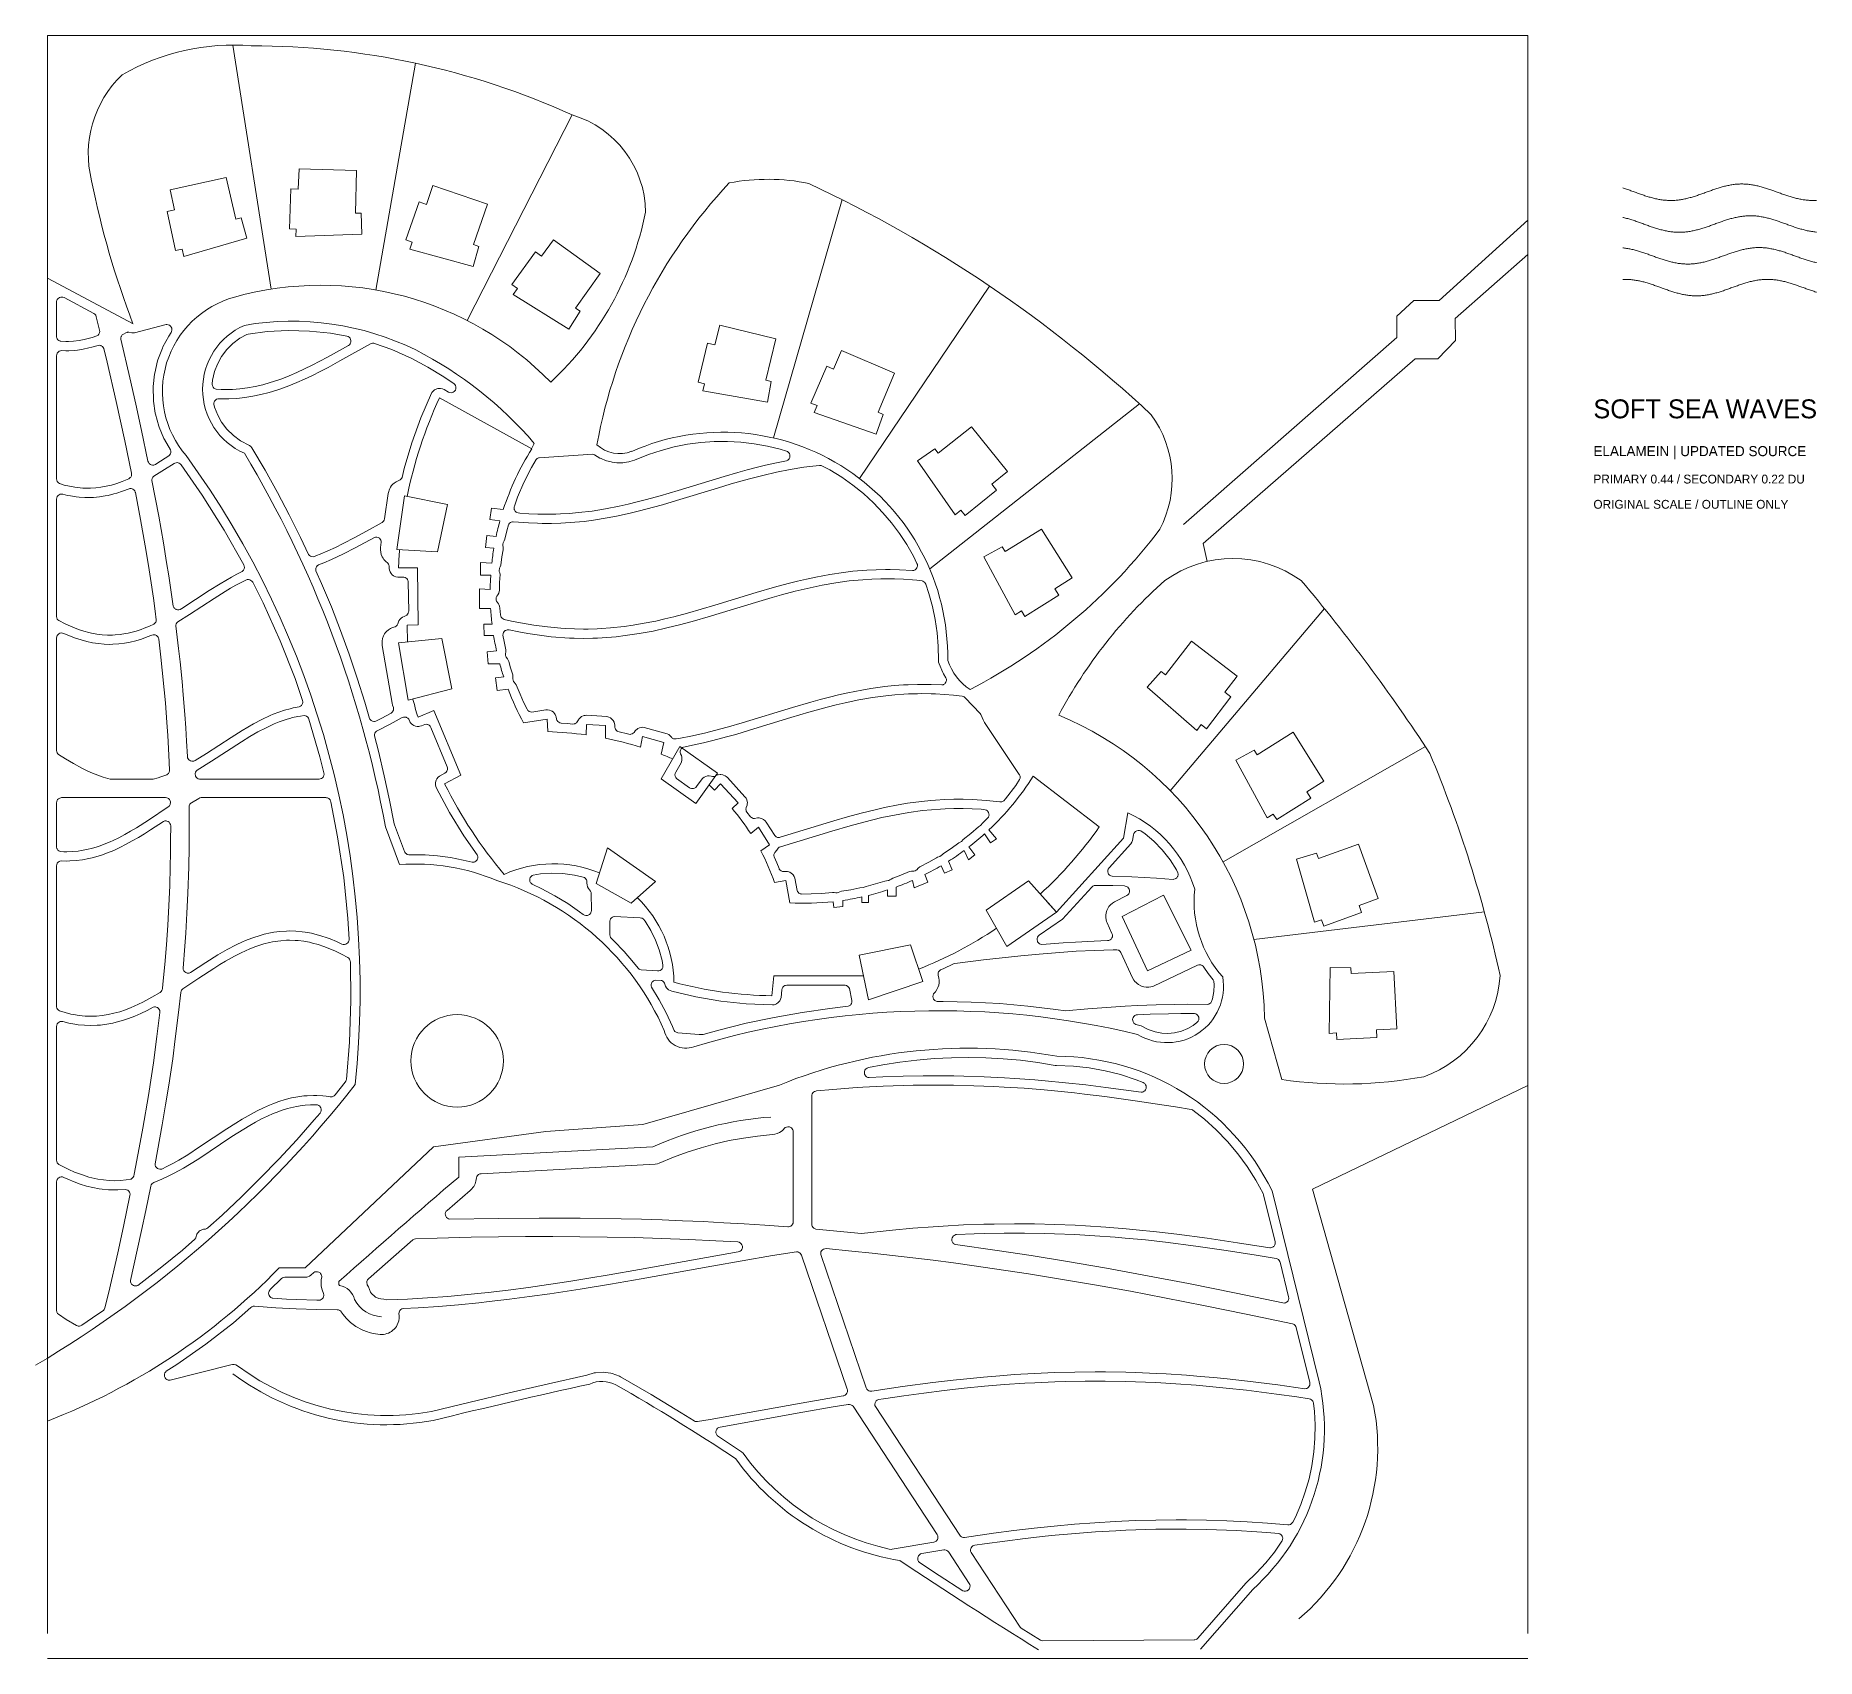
# Model space of a CAD drawing. Header units: inches. Extents: x 36 to 78.3, y 17.3 to 55.9.
import ezdxf

# ---------------------------------------------------------------- set-up
doc = ezdxf.new("R2010")
doc.units = ezdxf.units.IN
for name, color, linetype, lineweight in [('01_ORIGINAL_PLAN', 7, 'CONTINUOUS', 20), ('02_CONCEPT_CLOSED_AREAS', 7, 'CONTINUOUS', 15), ('03_CONCEPT_ICON', 7, 'CONTINUOUS', 15), ('04_TITLE', 7, 'CONTINUOUS', 15)]:
    doc.layers.add(name, color=color, linetype=linetype, lineweight=lineweight)

msp = doc.modelspace()

# ---------------------------------------------------------------- texts
at = {"layer": '04_TITLE'}
for s, height, p in [('SOFT SEA WAVES', 0.45, (73, 46.8)), ('ELALAMEIN | UPDATED SOURCE', 0.24, (73, 45.9)), ('PRIMARY 0.44 / SECONDARY 0.22 DU', 0.21, (73, 45.25)), ('ORIGINAL SCALE / OUTLINE ONLY', 0.21, (73, 44.65))]:
    msp.add_text(s, height=height, dxfattribs=at).set_placement(p)

# ---------------------------------------------------------------- linework, layer by layer
at = {"layer": '01_ORIGINAL_PLAN'}
for p, q in [((36.248, 17.906), (36.248, 55.9)), ((36.248, 55.9), (71.442, 55.9)), ((71.442, 55.9), (71.442, 17.906)), ((71.442, 17.312), (36.248, 17.312))]:
    msp.add_line(p, q, dxfattribs=at)
for points in [[(40.658, 55.675), (41.569, 49.871)], [(45, 55.245), (44.06, 49.85)], [(48.726, 54.013), (46.225, 49.126)], [(55.143, 52), (53.51, 46.333)], [(63.257, 44.272), (68.329, 48.719), (68.329, 49.231), (68.73, 49.6), (69.33, 49.6), (71.442, 51.512), (71.442, 50.696), (69.711, 49.177), (69.725, 48.651), (69.304, 48.218), (68.761, 48.218), (63.72, 43.82), (63.817, 43.397)], [(38.284, 49.049), (36.248, 50.129)], [(55.552, 45.371), (58.647, 49.945)], [(62.206, 47.145), (57.223, 43.22)], [(47.087, 44.63), (46.802, 44.667), (46.766, 44.393), (47.006, 44.362)], [(46.916, 43.993), (46.696, 44.016), (46.666, 43.73), (46.862, 43.709)], [(45.044, 43.247), (44.595, 43.241)], [(44.807, 41.482), (44.799, 41.881), (45.061, 41.886), (45.044, 43.247)], [(46.813, 43.357), (46.546, 43.371), (46.546, 43.074), (46.789, 43.074)], [(46.775, 42.728), (46.519, 42.748), (46.519, 42.277), (46.786, 42.274)], [(46.818, 41.908), (46.625, 41.902), (46.633, 41.638), (46.856, 41.638)], [(66.604, 42.276), (62.941, 37.945)], [(46.926, 41.27), (46.702, 41.249), (46.728, 40.961), (47.002, 40.962)], [(47.096, 40.651), (46.9, 40.63)], [(46.9, 40.63), (46.939, 40.324), (47.2, 40.358)], [(46.075, 38.317), (45.433, 39.849), (45.059, 39.693)], [(49.053, 39.272), (49.062, 39.519), (49.515, 39.492), (49.513, 39.194)], [(50.35, 38.981), (50.396, 39.232), (50.902, 39.093), (50.842, 38.811)], [(51.286, 38.996), (52.178, 38.364), (51.665, 37.64), (50.837, 38.227), (51.286, 38.996)], [(69.006, 38.995), (64.196, 36.253)], [(46.075, 38.317), (45.692, 38.109)], [(52.249, 38.111), (52.108, 37.96)], [(52.249, 38.111), (52.668, 37.654), (52.525, 37.523)], [(52.968, 36.924), (53.149, 37.079), (53.413, 36.661), (53.207, 36.514)], [(58.528, 36.918), (58.67, 36.704), (58.814, 36.799), (58.632, 37.014)], [(49.567, 36.583), (50.703, 35.787), (50.129, 35.27), (49.295, 35.742), (49.567, 36.583)], [(58.043, 36.524), (58.141, 36.305), (58.295, 36.419), (58.155, 36.608)], [(57.496, 36.162), (57.572, 35.985), (57.754, 36.063), (57.668, 36.267)], [(53.805, 35.806), (53.533, 35.759)], [(53.805, 35.806), (53.805, 35.806)], [(56.221, 35.586), (56.221, 35.439), (56.423, 35.439), (56.423, 35.655)], [(56.812, 35.811), (56.853, 35.634), (57.179, 35.773), (57.105, 35.949)], [(58.564, 35.106), (59.058, 34.241), (60.235, 35.059), (59.57, 35.799), (58.564, 35.106)], [(54.929, 35.306), (54.944, 35.165), (55.16, 35.189), (55.16, 35.336)], [(55.61, 35.419), (55.608, 35.288), (55.771, 35.288), (55.771, 35.457)], [(70.407, 35.063), (64.93, 34.409)], [(53.515, 33.54), (53.473, 33.07)], [(53.515, 33.54), (55.65, 33.54)], [(65.18, 32.538), (65.591, 31.078)], [(71.442, 30.938), (66.326, 28.468)], [(46.027, 28.759), (46.027, 29.23), (50.643, 29.479)], [(66.326, 28.468), (67.775, 23.323)]]:
    msp.add_lwpolyline(points, dxfattribs=at)
for points in [[(40.725, 51.537), (40.502, 52.523), (39.164, 52.23), (39.268, 51.758), (39.093, 51.72), (39.298, 50.787), (39.453, 50.821), (39.491, 50.65), (40.993, 51.087), (40.853, 51.565)], [(43.572, 51.68), (43.598, 52.69), (42.23, 52.734), (42.214, 52.252), (42.035, 52.258), (42.004, 51.303), (42.163, 51.298), (42.158, 51.123), (43.721, 51.177), (43.704, 51.675)], [(46.381, 50.933), (46.709, 51.889), (45.415, 52.34), (45.257, 51.885), (45.088, 51.944), (44.773, 51.041), (44.923, 50.989), (44.866, 50.824), (46.374, 50.409), (46.506, 50.889)], [(48.804, 49.422), (49.389, 50.246), (48.277, 51.045), (47.995, 50.654), (47.85, 50.758), (47.292, 49.982), (47.421, 49.889), (47.319, 49.747), (48.648, 48.921), (48.911, 49.345)], [(53.327, 47.704), (53.561, 48.687), (52.231, 49.012), (52.116, 48.544), (51.942, 48.586), (51.715, 47.658), (51.87, 47.62), (51.829, 47.45), (53.37, 47.181), (53.455, 47.672)], [(55.995, 46.944), (56.387, 47.876), (55.128, 48.415), (54.938, 47.972), (54.774, 48.042), (54.397, 47.164), (54.544, 47.101), (54.475, 46.94), (55.951, 46.422), (56.116, 46.892)], [(57.426, 45.973), (58.218, 46.601), (59.075, 45.534), (58.699, 45.232), (58.811, 45.092), (58.066, 44.493), (57.966, 44.618), (57.83, 44.508), (56.934, 45.791), (57.343, 46.076)], [(45.757, 44.748), (44.738, 44.957), (44.556, 43.684), (45.524, 43.622)], [(59.019, 43.63), (59.878, 44.165), (60.608, 43.006), (60.2, 42.749), (60.296, 42.598), (59.487, 42.088), (59.402, 42.222), (59.254, 42.129), (58.511, 43.505), (58.949, 43.742)], [(45.629, 41.562), (44.593, 41.461), (44.828, 40.095), (45.865, 40.369)], [(62.827, 40.702), (63.445, 41.502), (64.534, 40.672), (64.241, 40.288), (64.384, 40.18), (63.804, 39.42), (63.677, 39.516), (63.571, 39.377), (62.394, 40.407), (62.722, 40.782)], [(65.006, 38.799), (65.865, 39.334), (66.595, 38.175), (66.187, 37.918), (66.283, 37.767), (65.474, 37.257), (65.389, 37.391), (65.242, 37.298), (64.498, 38.674), (64.936, 38.911)], [(66.464, 36.332), (67.417, 36.67), (67.882, 35.382), (67.428, 35.218), (67.489, 35.05), (66.59, 34.725), (66.536, 34.875), (66.372, 34.816), (65.94, 36.319), (66.419, 36.457)], [(61.796, 34.957), (62.78, 35.461), (63.435, 34.152), (62.399, 33.663)], [(55.549, 34.034), (56.763, 34.283), (57.058, 33.412), (55.766, 32.976)], [(67.244, 33.6), (68.254, 33.648), (68.327, 32.28), (67.845, 32.255), (67.855, 32.076), (66.9, 32.025), (66.892, 32.184), (66.717, 32.175), (66.739, 33.739), (67.237, 33.732)]]:
    msp.add_lwpolyline(points, close=True, dxfattribs=at)
for points in [[(44.283, 37.084, 0.090917), (40.931, 45.968, -0.652582), (40.931, 49.011, -0.158741), (45.004, 48.425, -0.098355), (47.824, 46.203), (47.755, 46.078)], [(47.087, 44.63, -0.062406), (47.763, 46.073), (45.572, 47.29, 0.058367), (44.801, 44.944, 0.058367)], [(50.14, 46.014, -0.546754), (57.65, 41.045, 0.171391), (58.184, 40.351, 0.171391)], [(46.916, 43.993, -0.01479), (47.006, 44.362, -0.01479)], [(44.621, 43.68, 0.010358), (44.595, 43.241)], [(46.813, 43.357, -0.013879), (46.862, 43.709)], [(60.29, 39.74, -0.089338), (62.813, 42.944, -0.322066), (66.051, 42.944, -0.030946), (69.111, 38.833, -0.044664), (70.78, 33.554, -0.301674), (68.967, 31.144, -0.082145), (65.591, 31.078)], [(46.775, 42.728, -0.013523), (46.789, 43.074, -0.013523)], [(46.818, 41.908, -0.014342), (46.786, 42.274)], [(46.926, 41.27, -0.014645), (46.856, 41.638)], [(47.096, 40.651, -0.012679), (47.002, 40.962)], [(48.142, 39.35), (48.13, 39.649), (47.57, 39.561, -0.034306), (47.2, 40.358, -0.034306)], [(44.936, 40.124, 0.010564), (45.059, 39.693, 0.010564)], [(60.29, 39.74, -0.300089), (65.18, 32.538)], [(45.692, 38.109, 0.060935), (47.109, 35.956, -0.206423), (49.375, 35.99)], [(59.849, 35.488, 0.057164), (61.253, 37.088), (59.681, 38.289, -0.064319), (58.632, 37.014, -0.064319)], [(59.998, 35.322), (60.235, 35.059), (61.831, 36.816), (61.933, 37.418, -0.214593), (63.522, 35.602, 0.212382), (64.188, 33.517, -0.642649), (62.166, 32.15, 0.132984), (51.615, 31.858, -0.471407), (50.913, 32.245)], [(46.935, 35.809, 0.119192), (44.621, 36.188), (44.283, 37.084)], [(58.528, 36.918, -0.018836), (58.155, 36.608, -0.018836)], [(58.043, 36.524, -0.017658), (57.668, 36.267, -0.017658)], [(57.496, 36.162, -0.017305), (57.105, 35.949, -0.017305)], [(54.929, 35.306, -0.040089), (53.897, 35.276), (53.805, 35.806)], [(56.221, 35.586, -0.018166), (55.771, 35.457, -0.018166)], [(56.812, 35.811, -0.016254), (56.423, 35.655, -0.016254)], [(50.274, 35.4, -0.198705), (51.143, 33.392, 0.063223), (53.473, 33.07)], [(55.61, 35.419, -0.017778), (55.16, 35.336, -0.017778)], [(56.959, 33.703, 0.056142), (58.811, 34.673)], [(53.65, 30.945, -0.14301), (60.243, 31.63, -0.286424), (65.36, 28.431), (66.481, 23.89, -0.272091), (64.9, 18.954), (63.661, 17.533)], [(53.65, 30.945), (50.4, 30.004), (48.095, 29.84), (45.427, 29.473), (42.376, 26.597), (41.758, 26.597, -0.10797), (36.248, 22.954)]]:
    msp.add_lwpolyline(points, format="xyb", dxfattribs=at)
for centre, radius in [((45.989, 31.521), 1.1), ((64.22, 31.448), 0.463)]:
    msp.add_circle(centre, radius, dxfattribs=at)
for centre, radius, start, end in [((40.658, 50.423), 5.252, 85.2142, 120.0956), ((41.139, 37.317), 18.339, 65.5622, 90.1344), ((39.813, 53.089), 2.593, 133.6015, 194.2753), ((48.026, 51.672), 2.444, 0.7167, 73.3418), ((57.911, 56.571), 21.019, 191.3089, 200.9684), ((61.436, 43.951), 12.326, 136.7478, 169.6154), ((53.373, 47.535), 4.948, 78.6004, 100.6499), ((40.939, 23.771), 31.601, 47.0054, 64.8874), ((43.034, 53.196), 7.583, 313.0815, 348.6437), ((42.751, 42.34), 7.624, 44.2289, 105.6047), ((41.312, 47.434), 2.33, 105.2161, 220.7715), ((60.387, 45.356), 2.599, 332.6099, 36.0186), ((49.852, 46.755), 0.794, 227.0981, 291.2465), ((22.064, 33.195), 21.619, 354.0583, 36.0319), ((51.961, 52.291), 13.465, 297.5281, 322.8549), ((47.898, 31.093), 8.26, 81.9573, 88.3074), ((47.898, 31.093), 8.26, 72.7279, 78.7214), ((47.898, 31.093), 8.26, 67.0855, 69.118), ((48.363, 33.974), 5.47, 46.7825, 48.644), ((48.363, 33.974), 5.47, 32.6388, 40.4465), ((48.363, 33.974), 5.47, 19.0436, 27.6609), ((44.996, 29.643), 6.464, 23.734, 72.5429), ((22.02, 47.825), 27.364, 300.648, 321.9453), ((54.073, 21.787), 8.422, 94.2501, 114.0352), ((177.596, -125.015), 202.378, 130.55026, 131.62005), ((43.293, 26.24), 0.119, 162.5746, 211.3187), ((43.119, 25.741), 0.443, 13.2811, 80.611), ((44.225, 26.196), 0.761, 207.5896, 267.5639), ((44.306, 28.951), 6.083, 233.183, 280.5392), ((83.889, -134.15), 161.762, 102.40484, 103.75801), ((49.433, 23.211), 0.689, 61.2688, 115.2094), ((27.349, -15.654), 45.391, 56.1832, 60.407), ((62.535, 22.313), 5.337, 310.4718, 10.9016), ((57.468, 25.543), 5.979, 215.6658, 260.7622), ((129.159, 128.7), 131.041, 236.3299, 238.04792)]:
    msp.add_arc(centre, radius, start, end, dxfattribs=at)
at = {"layer": '02_CONCEPT_CLOSED_AREAS'}
for points in [[(36.567, 48.631), (36.552, 48.635), (36.524, 48.648), (36.501, 48.667), (36.483, 48.691), (36.476, 48.705), (36.469, 48.734), (36.468, 49.564), (36.469, 49.579), (36.477, 49.609), (36.483, 49.623), (36.502, 49.647), (36.526, 49.667), (36.54, 49.674), (36.569, 49.682), (36.585, 49.684), (36.615, 49.681), (36.644, 49.67), (37.35, 49.295), (37.378, 49.275), (37.398, 49.249), (37.411, 49.217), (37.489, 48.895), (37.492, 48.863), (37.486, 48.831), (37.473, 48.802), (37.452, 48.778), (37.425, 48.76), (37.313, 48.722), (37.188, 48.688), (37.122, 48.673), (37.001, 48.651), (36.873, 48.635), (36.753, 48.627), (36.691, 48.627)], [(37.993, 48.682), (37.994, 48.714), (38.003, 48.744), (38.01, 48.757), (38.03, 48.782), (38.055, 48.8), (38.116, 48.833), (38.142, 48.844), (38.157, 48.847), (38.186, 48.847), (38.258, 48.831), (38.286, 48.83), (38.319, 48.832), (39.075, 49.028), (39.09, 49.029), (39.121, 49.025), (39.149, 49.014), (39.174, 48.995), (39.184, 48.984), (39.193, 48.971), (39.206, 48.943), (39.21, 48.913), (39.21, 48.897), (39.203, 48.867), (39.188, 48.84), (39.132, 48.757), (38.994, 48.497), (38.983, 48.472), (38.878, 48.193), (38.869, 48.166), (38.801, 47.877), (38.796, 47.849), (38.765, 47.557), (38.764, 47.529), (38.77, 47.238), (38.772, 47.21), (38.814, 46.922), (38.819, 46.896), (38.897, 46.615), (38.906, 46.589), (39.018, 46.32), (39.03, 46.295), (39.172, 46.047), (39.18, 46.018), (39.18, 45.987), (39.173, 45.958), (39.167, 45.944), (39.15, 45.92), (39.139, 45.909), (38.854, 45.726), (38.82, 45.705), (38.792, 45.693), (38.778, 45.689), (38.747, 45.688), (38.717, 45.695), (38.703, 45.701), (38.678, 45.718), (38.667, 45.729), (38.65, 45.754), (38.64, 45.783), (38.487, 46.51), (38.349, 47.137), (38.207, 47.765)], [(40.264, 47.49), (40.234, 47.501), (40.208, 47.518), (40.187, 47.542), (40.174, 47.57), (40.168, 47.601), (40.168, 47.617), (40.176, 47.71), (40.222, 47.913), (40.29, 48.09), (40.388, 48.27), (40.512, 48.434), (40.658, 48.58), (40.825, 48.704), (40.993, 48.794), (41.02, 48.801), (41.477, 48.861), (41.972, 48.888), (42.477, 48.876), (42.977, 48.824), (43.367, 48.752), (43.397, 48.743), (43.422, 48.727), (43.443, 48.704), (43.458, 48.677), (43.465, 48.647), (43.465, 48.631), (43.464, 48.616), (43.455, 48.586), (43.448, 48.573), (43.429, 48.549), (43.405, 48.53), (42.91, 48.254), (42.726, 48.156), (42.543, 48.062), (42.361, 47.973), (42.179, 47.889), (41.997, 47.812), (41.818, 47.742), (41.725, 47.709), (41.547, 47.651), (41.367, 47.6), (41.188, 47.558), (41.009, 47.525), (40.827, 47.501), (40.648, 47.487), (40.469, 47.483), (40.38, 47.484)], [(36.538, 45.249), (36.512, 45.265), (36.491, 45.287), (36.483, 45.3), (36.472, 45.328), (36.468, 45.358), (36.468, 48.289), (36.472, 48.321), (36.485, 48.351), (36.505, 48.376), (36.531, 48.395), (36.561, 48.406), (36.594, 48.409), (36.688, 48.407), (36.76, 48.408), (36.893, 48.416), (36.966, 48.424), (37.1, 48.444), (37.236, 48.473), (37.308, 48.492), (37.457, 48.535), (37.487, 48.537), (37.517, 48.531), (37.531, 48.526), (37.557, 48.509), (37.577, 48.487), (37.591, 48.46), (37.669, 48.134), (37.885, 47.197), (38.09, 46.261), (38.25, 45.495), (38.252, 45.462), (38.245, 45.43), (38.23, 45.402), (38.22, 45.389), (38.195, 45.368), (38.181, 45.361), (38.024, 45.296), (37.898, 45.252), (37.77, 45.213), (37.645, 45.183), (37.52, 45.16), (37.4, 45.145), (37.276, 45.137), (37.21, 45.136), (37.09, 45.14), (36.966, 45.151), (36.9, 45.16), (36.776, 45.183), (36.651, 45.214)], [(40.207, 47.135), (40.208, 47.166), (40.212, 47.182), (40.225, 47.21), (40.234, 47.223), (40.257, 47.244), (40.271, 47.252), (40.3, 47.263), (40.331, 47.266), (40.469, 47.263), (40.565, 47.264), (40.755, 47.274), (40.945, 47.294), (41.135, 47.324), (41.325, 47.363), (41.517, 47.413), (41.705, 47.47), (41.799, 47.502), (41.986, 47.571), (42.175, 47.648), (42.361, 47.73), (42.549, 47.82), (42.735, 47.913), (42.921, 48.01), (43.2, 48.163), (43.928, 48.572), (43.943, 48.579), (43.976, 48.587), (44.01, 48.585), (44.026, 48.581), (44.437, 48.436), (44.911, 48.225), (45.295, 48.017), (45.672, 47.789), (45.922, 47.619), (45.933, 47.607), (45.95, 47.581), (45.96, 47.551), (45.962, 47.535), (45.959, 47.503), (45.948, 47.473), (45.94, 47.46), (45.918, 47.436), (45.891, 47.42), (45.876, 47.414), (45.845, 47.409), (45.813, 47.413), (45.784, 47.424), (45.679, 47.482), (45.639, 47.499), (45.597, 47.508), (45.554, 47.509), (45.532, 47.506), (45.504, 47.499), (45.471, 47.485), (45.452, 47.474), (45.417, 47.445), (45.391, 47.414), (45.38, 47.396), (45.126, 46.808), (44.911, 46.214), (44.731, 45.609), (44.68, 45.396), (44.666, 45.369), (44.657, 45.358), (44.635, 45.338), (44.622, 45.331), (44.571, 45.309), (44.538, 45.292), (44.491, 45.258), (44.463, 45.233), (44.432, 45.199), (44.406, 45.162), (44.388, 45.129), (44.373, 45.095), (44.362, 45.059), (44.352, 45.012), (44.266, 44.412), (44.258, 44.382), (44.242, 44.355), (44.232, 44.343), (44.207, 44.325), (43.832, 44.114), (43.556, 43.963), (43.282, 43.821), (43.099, 43.731), (42.917, 43.647), (42.737, 43.57), (42.646, 43.534), (42.6, 43.517), (42.569, 43.509), (42.536, 43.511), (42.505, 43.521), (42.478, 43.539), (42.457, 43.564), (42.266, 43.967), (41.999, 44.501), (41.719, 45.033), (41.423, 45.564), (41.109, 46.097), (41.083, 46.127), (41.051, 46.153), (40.84, 46.266), (40.671, 46.388), (40.512, 46.545), (40.388, 46.709), (40.297, 46.874), (40.222, 47.067)], [(47.436, 44.553), (47.407, 44.564), (47.393, 44.572), (47.371, 44.593), (47.354, 44.62), (47.348, 44.634), (47.343, 44.665), (47.345, 44.696), (47.35, 44.711), (47.425, 44.922), (47.578, 45.276), (47.755, 45.627), (47.871, 45.82), (47.895, 45.843), (47.924, 45.859), (47.94, 45.863), (49.212, 45.945), (49.228, 45.943), (49.258, 45.932), (49.383, 45.856), (49.41, 45.842), (49.512, 45.8), (49.541, 45.79), (49.647, 45.762), (49.677, 45.756), (49.786, 45.743), (49.816, 45.742), (49.927, 45.744), (49.957, 45.746), (50.067, 45.764), (50.097, 45.771), (50.205, 45.804), (50.535, 45.937), (50.836, 46.037), (51.147, 46.119), (51.468, 46.183), (51.785, 46.225), (52.102, 46.247), (52.413, 46.25), (52.73, 46.233), (53.053, 46.196), (53.366, 46.139), (53.668, 46.066), (53.816, 46.02), (53.845, 46.007), (53.869, 45.986), (53.887, 45.96), (53.898, 45.93), (53.9, 45.898), (53.898, 45.883), (53.894, 45.867), (53.88, 45.839), (53.871, 45.826), (53.847, 45.805), (53.818, 45.791), (53.538, 45.734), (53.318, 45.685), (53.098, 45.631), (52.88, 45.574), (52.661, 45.513), (52.333, 45.418), (51.245, 45.085), (50.812, 44.957), (50.488, 44.867), (50.272, 44.811), (50.056, 44.759), (49.842, 44.711), (49.518, 44.647), (49.197, 44.596), (48.875, 44.557), (48.659, 44.539), (48.447, 44.526), (48.338, 44.522), (48.125, 44.519), (48.018, 44.52), (47.909, 44.523), (47.697, 44.532), (47.483, 44.548)], [(38.734, 45.322), (38.734, 45.338), (38.741, 45.37), (38.757, 45.399), (38.779, 45.423), (39.035, 45.58), (39.265, 45.728), (39.279, 45.735), (39.308, 45.745), (39.339, 45.747), (39.354, 45.745), (39.383, 45.735), (39.409, 45.719), (39.43, 45.696), (39.931, 44.972), (40.454, 44.138), (40.917, 43.316), (40.929, 43.286), (40.933, 43.254), (40.927, 43.221), (40.914, 43.192), (40.904, 43.179), (40.88, 43.157), (40.756, 43.095), (40.623, 43.023), (40.49, 42.947), (40.358, 42.868), (40.094, 42.702), (39.442, 42.277), (39.406, 42.256), (39.376, 42.247), (39.344, 42.246), (39.313, 42.254), (39.299, 42.261), (39.273, 42.279), (39.262, 42.291), (39.253, 42.304), (39.241, 42.334), (39.134, 43.056), (39.084, 43.371), (39.006, 43.841), (38.895, 44.47)], [(46.972, 42.392), (46.928, 42.45), (46.917, 42.479), (46.914, 42.495), (46.915, 42.526), (46.919, 42.542), (46.932, 42.571), (46.957, 42.605), (46.978, 42.642), (46.99, 42.679), (46.994, 42.703), (46.999, 42.894), (47.008, 43.083), (47.003, 43.124), (46.992, 43.159), (46.989, 43.19), (46.993, 43.22), (46.998, 43.234), (47.014, 43.267), (47.028, 43.309), (47.053, 43.504), (47.08, 43.675), (47.082, 43.716), (47.08, 43.737), (47.073, 43.777), (47.072, 43.809), (47.08, 43.839), (47.108, 43.886), (47.125, 43.925), (47.173, 44.127), (47.21, 44.268), (47.217, 44.281), (47.235, 44.306), (47.26, 44.325), (47.273, 44.332), (47.303, 44.341), (47.318, 44.342), (47.572, 44.32), (47.684, 44.313), (47.903, 44.303), (48.013, 44.3), (48.235, 44.3), (48.456, 44.306), (48.676, 44.319), (48.895, 44.338), (49.007, 44.35), (49.227, 44.378), (49.557, 44.431), (49.777, 44.473), (50.105, 44.544), (50.326, 44.598), (50.653, 44.684), (50.872, 44.745), (51.2, 44.842), (52.179, 45.142), (52.504, 45.239), (52.936, 45.361), (53.259, 45.444), (53.584, 45.519), (53.906, 45.583), (54.229, 45.635), (54.442, 45.663), (54.606, 45.681), (54.641, 45.679), (54.658, 45.674), (54.851, 45.573), (55.135, 45.397), (55.396, 45.213), (55.648, 45.01), (55.89, 44.787), (56.112, 44.556), (56.314, 44.318), (56.504, 44.063), (56.678, 43.797), (56.835, 43.521), (56.919, 43.351), (56.929, 43.322), (56.931, 43.306), (56.931, 43.29), (56.924, 43.259), (56.918, 43.245), (56.9, 43.219), (56.877, 43.198), (56.863, 43.191), (56.848, 43.185), (56.817, 43.179), (56.501, 43.198), (56.279, 43.204), (56.168, 43.204), (55.949, 43.201), (55.727, 43.19), (55.507, 43.174), (55.396, 43.163), (55.176, 43.137), (54.846, 43.088), (54.516, 43.026), (54.296, 42.979), (54.077, 42.928), (53.858, 42.872), (53.531, 42.783), (53.094, 42.656), (52.115, 42.355), (51.79, 42.258), (51.465, 42.166), (51.141, 42.081), (50.925, 42.028), (50.711, 41.98), (50.387, 41.917), (50.172, 41.881), (49.959, 41.851), (49.638, 41.816), (49.423, 41.801), (49.315, 41.795), (49.102, 41.789), (48.995, 41.788), (48.779, 41.791), (48.567, 41.801), (48.458, 41.808), (48.138, 41.838), (47.814, 41.881), (47.492, 41.937), (47.278, 41.98), (47.11, 42.018), (47.082, 42.028), (47.057, 42.045), (47.037, 42.068), (47.024, 42.095), (47.017, 42.125), (47.006, 42.289), (46.998, 42.332), (46.99, 42.356)], [(36.518, 41.99), (36.494, 42.012), (36.485, 42.026), (36.472, 42.056), (36.468, 42.088), (36.468, 44.879), (36.472, 44.91), (36.484, 44.939), (36.503, 44.963), (36.527, 44.983), (36.556, 44.995), (36.587, 44.999), (36.618, 44.995), (36.729, 44.968), (36.802, 44.954), (36.935, 44.933), (37.007, 44.925), (37.141, 44.917), (37.213, 44.916), (37.347, 44.92), (37.419, 44.926), (37.489, 44.933), (37.623, 44.954), (37.695, 44.968), (37.827, 45.001), (37.899, 45.021), (38.032, 45.065), (38.192, 45.125), (38.206, 45.128), (38.237, 45.129), (38.266, 45.122), (38.28, 45.115), (38.305, 45.098), (38.324, 45.075), (38.337, 45.047), (38.341, 45.033), (38.462, 44.391), (38.572, 43.768), (38.65, 43.3), (38.699, 42.989), (38.769, 42.522), (38.813, 42.211), (38.838, 42.01), (38.835, 41.98), (38.824, 41.952), (38.806, 41.928), (38.782, 41.908), (38.673, 41.858), (38.547, 41.807), (38.481, 41.782), (38.358, 41.742), (38.293, 41.723), (38.171, 41.693), (38.109, 41.681), (37.981, 41.661), (37.861, 41.649), (37.799, 41.646), (37.675, 41.646), (37.551, 41.654), (37.423, 41.669), (37.299, 41.692), (37.236, 41.706), (37.114, 41.74), (36.986, 41.781), (36.799, 41.855), (36.67, 41.913)], [(42.633, 43.176), (42.628, 43.208), (42.632, 43.24), (42.637, 43.255), (42.645, 43.27), (42.665, 43.295), (42.691, 43.315), (42.82, 43.367), (43.006, 43.446), (43.288, 43.578), (43.567, 43.72), (44.021, 43.966), (44.052, 43.974), (44.083, 43.974), (44.113, 43.965), (44.14, 43.949), (44.162, 43.927), (44.177, 43.899), (44.182, 43.885), (44.186, 43.853), (44.169, 43.729), (44.167, 43.675), (44.173, 43.616), (44.186, 43.563), (44.21, 43.506), (44.227, 43.476), (44.249, 43.445), (44.285, 43.404), (44.341, 43.357), (44.361, 43.331), (44.368, 43.316), (44.376, 43.284), (44.375, 43.23), (44.381, 43.188), (44.395, 43.149), (44.417, 43.112), (44.445, 43.081), (44.478, 43.055), (44.496, 43.045), (44.535, 43.029), (44.577, 43.022), (44.722, 43.022), (44.753, 43.014), (44.78, 42.999), (44.792, 42.989), (44.811, 42.964), (44.818, 42.95), (44.827, 42.92), (44.828, 42.904), (44.837, 42.212), (44.836, 42.197), (44.828, 42.166), (44.813, 42.139), (44.791, 42.116), (44.763, 42.1), (44.731, 42.09), (44.692, 42.073), (44.659, 42.05), (44.64, 42.033), (44.625, 42.015), (44.603, 41.981), (44.594, 41.961), (44.58, 41.912), (44.573, 41.897), (44.564, 41.883), (44.541, 41.86), (44.512, 41.844), (44.455, 41.826), (44.402, 41.801), (44.356, 41.771), (44.312, 41.732), (44.287, 41.703), (44.266, 41.674), (44.239, 41.626), (44.216, 41.563), (44.204, 41.497), (44.203, 41.442), (44.208, 41.394), (44.444, 40.029), (44.455, 39.982), (44.475, 39.927), (44.479, 39.911), (44.479, 39.878), (44.476, 39.863), (44.464, 39.833), (44.454, 39.819), (44.431, 39.797), (44.418, 39.788), (44.202, 39.673), (44.057, 39.599), (44.025, 39.593), (44.009, 39.593), (43.978, 39.599), (43.949, 39.614), (43.936, 39.624), (43.916, 39.649), (43.908, 39.664), (43.795, 40.051), (43.616, 40.62), (43.422, 41.194), (43.217, 41.754), (42.999, 42.314), (42.768, 42.869)], [(39.303, 41.867), (39.304, 41.882), (39.312, 41.912), (39.327, 41.939), (39.348, 41.961), (39.624, 42.133), (40.214, 42.517), (40.473, 42.681), (40.602, 42.758), (40.731, 42.831), (40.857, 42.899), (40.969, 42.955), (40.999, 42.965), (41.03, 42.967), (41.06, 42.961), (41.088, 42.947), (41.112, 42.927), (41.129, 42.901), (41.378, 42.409), (41.781, 41.512), (42.137, 40.61), (42.315, 40.093), (42.321, 40.062), (42.321, 40.046), (42.315, 40.015), (42.3, 39.986), (42.291, 39.974), (42.266, 39.953), (42.237, 39.94), (42.094, 39.912), (42.021, 39.895), (41.886, 39.858), (41.75, 39.813), (41.617, 39.762), (41.548, 39.733), (41.348, 39.64), (41.146, 39.534), (41.013, 39.458), (40.881, 39.379), (40.617, 39.213), (40.029, 38.83), (39.758, 38.662), (39.73, 38.65), (39.715, 38.646), (39.684, 38.646), (39.654, 38.653), (39.627, 38.668), (39.615, 38.677), (39.596, 38.701), (39.583, 38.729), (39.577, 38.759), (39.558, 39.124), (39.539, 39.44), (39.516, 39.754), (39.478, 40.226), (39.45, 40.541), (39.402, 41.013), (39.367, 41.327)], [(47.079, 41.645), (47.082, 41.676), (47.086, 41.691), (47.092, 41.706), (47.11, 41.731), (47.134, 41.751), (47.148, 41.758), (47.178, 41.768), (47.193, 41.77), (47.224, 41.767), (47.452, 41.721), (47.671, 41.682), (48.001, 41.633), (48.221, 41.607), (48.333, 41.597), (48.552, 41.581), (48.662, 41.575), (48.774, 41.571), (48.995, 41.568), (49.214, 41.571), (49.326, 41.575), (49.545, 41.588), (49.656, 41.597), (49.767, 41.607), (49.987, 41.633), (50.317, 41.681), (50.646, 41.742), (50.976, 41.814), (51.304, 41.895), (51.632, 41.984), (51.96, 42.079), (53.157, 42.445), (53.481, 42.541), (53.697, 42.601), (54.021, 42.687), (54.237, 42.74), (54.453, 42.788), (54.668, 42.832), (54.991, 42.889), (55.311, 42.932), (55.633, 42.963), (55.847, 42.976), (56.063, 42.983), (56.17, 42.984), (56.383, 42.982), (56.598, 42.973), (56.811, 42.958), (56.92, 42.948), (57.042, 42.934), (57.057, 42.929), (57.083, 42.915), (57.105, 42.895), (57.114, 42.883), (57.127, 42.856), (57.203, 42.634), (57.288, 42.326), (57.352, 42.02), (57.398, 41.701), (57.424, 41.379), (57.431, 41.042), (57.435, 41), (57.448, 40.96), (57.535, 40.754), (57.553, 40.721), (57.609, 40.631), (57.619, 40.601), (57.62, 40.57), (57.614, 40.54), (57.608, 40.526), (57.59, 40.5), (57.579, 40.489), (57.553, 40.472), (57.539, 40.466), (57.509, 40.46), (57.259, 40.47), (57.148, 40.472), (56.929, 40.472), (56.707, 40.465), (56.597, 40.459), (56.378, 40.443), (56.156, 40.42), (55.827, 40.375), (55.606, 40.338), (55.276, 40.273), (55.056, 40.224), (54.838, 40.17), (54.619, 40.113), (54.4, 40.053), (53.963, 39.926), (52.768, 39.56), (52.443, 39.466), (52.227, 39.407), (51.903, 39.324), (51.581, 39.25), (51.258, 39.187), (51.196, 39.176), (51.163, 39.175), (51.132, 39.182), (51.103, 39.198), (51.091, 39.209), (51.055, 39.251), (51.038, 39.266), (51.02, 39.278), (50.981, 39.298), (50.433, 39.449), (50.39, 39.452), (50.366, 39.45), (50.327, 39.441), (50.288, 39.424), (50.267, 39.41), (50.237, 39.384), (50.223, 39.368), (50.199, 39.332), (50.177, 39.31), (50.149, 39.294), (50.119, 39.286), (50.103, 39.285), (50.072, 39.289), (49.811, 39.356), (49.797, 39.362), (49.771, 39.382), (49.751, 39.407), (49.744, 39.421), (49.736, 39.452), (49.734, 39.513), (49.731, 39.535), (49.718, 39.577), (49.696, 39.616), (49.668, 39.65), (49.633, 39.677), (49.593, 39.697), (49.55, 39.709), (49.075, 39.738), (49.035, 39.737), (49.01, 39.732), (48.986, 39.725), (48.949, 39.708), (48.914, 39.681), (48.885, 39.649), (48.873, 39.631), (48.845, 39.579), (48.824, 39.557), (48.797, 39.541), (48.783, 39.535), (48.768, 39.532), (48.737, 39.531), (48.614, 39.543), (48.46, 39.554), (48.43, 39.56), (48.403, 39.574), (48.379, 39.594), (48.362, 39.619), (48.352, 39.648), (48.344, 39.701), (48.337, 39.721), (48.319, 39.761), (48.307, 39.779), (48.278, 39.812), (48.245, 39.836), (48.223, 39.848), (48.182, 39.862), (48.139, 39.868), (48.096, 39.866), (47.762, 39.814), (47.731, 39.817), (47.703, 39.828), (47.69, 39.836), (47.667, 39.856), (47.65, 39.882), (47.57, 40.047), (47.486, 40.238), (47.395, 40.46), (47.37, 40.497), (47.341, 40.528), (47.331, 40.542), (47.317, 40.572), (47.312, 40.605), (47.316, 40.654), (47.311, 40.697), (47.257, 40.87), (47.214, 41.021), (47.198, 41.062), (47.187, 41.081), (47.156, 41.121), (47.148, 41.136), (47.138, 41.167), (47.136, 41.2), (47.145, 41.25), (47.145, 41.294), (47.104, 41.496)], [(36.511, 38.808), (36.5, 38.819), (36.483, 38.843), (36.472, 38.871), (36.468, 38.901), (36.468, 41.576), (36.472, 41.608), (36.484, 41.637), (36.494, 41.651), (36.517, 41.673), (36.545, 41.688), (36.576, 41.696), (36.608, 41.695), (36.638, 41.685), (36.778, 41.625), (36.915, 41.573), (37.051, 41.529), (37.187, 41.492), (37.324, 41.463), (37.461, 41.442), (37.596, 41.429), (37.733, 41.425), (37.806, 41.426), (37.944, 41.435), (38.08, 41.452), (38.217, 41.478), (38.351, 41.511), (38.487, 41.552), (38.623, 41.6), (38.733, 41.644), (38.763, 41.653), (38.779, 41.654), (38.81, 41.649), (38.839, 41.637), (38.852, 41.628), (38.875, 41.606), (38.883, 41.593), (38.89, 41.578), (38.898, 41.548), (38.948, 41.121), (38.981, 40.81), (39.026, 40.343), (39.053, 40.032), (39.089, 39.566), (39.11, 39.255), (39.143, 38.632), (39.151, 38.419), (39.143, 38.387), (39.127, 38.358), (39.104, 38.335), (39.09, 38.326), (39.067, 38.316), (38.944, 38.272), (38.881, 38.252), (38.765, 38.221), (37.74, 38.221), (37.634, 38.249), (37.571, 38.269), (37.448, 38.312), (37.322, 38.363), (37.193, 38.421), (37.065, 38.484), (36.873, 38.588), (36.681, 38.701)], [(51.299, 38.823), (51.291, 38.852), (51.29, 38.867), (51.291, 38.882), (51.298, 38.912), (51.312, 38.939), (51.322, 38.951), (51.345, 38.97), (51.373, 38.983), (51.626, 39.035), (51.846, 39.084), (52.065, 39.137), (52.393, 39.224), (52.611, 39.285), (52.939, 39.382), (53.918, 39.682), (54.352, 39.811), (54.784, 39.929), (55, 39.984), (55.214, 40.034), (55.538, 40.102), (55.859, 40.158), (56.181, 40.202), (56.397, 40.224), (56.61, 40.24), (56.718, 40.245), (56.931, 40.252), (57.038, 40.253), (57.254, 40.25), (57.361, 40.246), (57.574, 40.234), (57.788, 40.216), (57.993, 40.193), (58.025, 40.184), (58.04, 40.177), (58.066, 40.156), (58.419, 39.78), (58.438, 39.754), (58.466, 39.682), (58.49, 39.632), (58.529, 39.565), (59.351, 38.334), (59.359, 38.32), (59.371, 38.29), (59.374, 38.257), (59.372, 38.241), (59.361, 38.21), (59.269, 38.071), (59.025, 37.755), (58.982, 37.708), (58.969, 37.698), (58.939, 37.684), (58.906, 37.679), (58.889, 37.679), (58.57, 37.713), (58.351, 37.729), (58.24, 37.735), (58.018, 37.741), (57.797, 37.741), (57.577, 37.734), (57.358, 37.721), (57.246, 37.712), (57.026, 37.689), (56.695, 37.645), (56.475, 37.608), (56.147, 37.543), (55.926, 37.493), (55.597, 37.412), (55.27, 37.323), (54.942, 37.228), (53.665, 36.838), (53.65, 36.835), (53.619, 36.834), (53.604, 36.836), (53.575, 36.847), (53.562, 36.855), (53.539, 36.876), (53.335, 37.197), (53.308, 37.231), (53.274, 37.26), (53.255, 37.272), (53.224, 37.285), (53.193, 37.295), (53.171, 37.298), (53.126, 37.298), (53.058, 37.285), (53.028, 37.287), (52.999, 37.296), (52.986, 37.304), (52.963, 37.323), (52.879, 37.433), (52.863, 37.462), (52.858, 37.477), (52.854, 37.51), (52.856, 37.526), (52.86, 37.542), (52.882, 37.601), (52.886, 37.626), (52.888, 37.666), (52.885, 37.687), (52.875, 37.729), (52.856, 37.768), (52.83, 37.802), (52.412, 38.259), (52.382, 38.286), (52.362, 38.3), (52.324, 38.318), (52.303, 38.324), (52.261, 38.33), (52.24, 38.331), (52.198, 38.325), (52.177, 38.319), (52.124, 38.293), (52.093, 38.285), (52.061, 38.286), (52.027, 38.294), (51.984, 38.3), (51.941, 38.297), (51.899, 38.286), (51.86, 38.267), (51.828, 38.242), (51.811, 38.224), (51.682, 38.045), (51.661, 38.022), (51.634, 38.005), (51.604, 37.996), (51.589, 37.994), (51.557, 37.997), (51.528, 38.008), (51.515, 38.016), (51.205, 38.237), (51.185, 38.262), (51.172, 38.291), (51.167, 38.323), (51.171, 38.355), (51.184, 38.385), (51.314, 38.61), (51.323, 38.634), (51.332, 38.674), (51.334, 38.696), (51.331, 38.74), (51.319, 38.782)], [(39.867, 38.221), (39.836, 38.229), (39.809, 38.245), (39.787, 38.267), (39.772, 38.294), (39.766, 38.308), (39.762, 38.339), (39.763, 38.355), (39.771, 38.385), (39.786, 38.412), (39.808, 38.434), (40.147, 38.644), (40.866, 39.111), (41.06, 39.231), (41.252, 39.341), (41.446, 39.443), (41.637, 39.532), (41.761, 39.582), (41.826, 39.607), (41.949, 39.647), (42.012, 39.665), (42.077, 39.682), (42.199, 39.709), (42.264, 39.72), (42.354, 39.731), (42.384, 39.726), (42.412, 39.715), (42.436, 39.696), (42.455, 39.672), (42.467, 39.645), (42.729, 38.753), (42.823, 38.369), (42.826, 38.338), (42.822, 38.307), (42.816, 38.293), (42.801, 38.266), (42.79, 38.254), (42.766, 38.236), (42.737, 38.224), (42.706, 38.22)], [(44.024, 39.246), (44.024, 39.278), (44.033, 39.31), (44.051, 39.337), (44.075, 39.359), (44.397, 39.527), (44.681, 39.682), (44.711, 39.694), (44.727, 39.697), (44.743, 39.697), (44.774, 39.692), (44.789, 39.687), (44.816, 39.67), (44.838, 39.646), (44.846, 39.633), (44.865, 39.589), (44.876, 39.57), (44.904, 39.537), (44.937, 39.51), (44.956, 39.499), (44.996, 39.482), (45.041, 39.474), (45.082, 39.474), (45.103, 39.477), (45.144, 39.49), (45.219, 39.52), (45.251, 39.524), (45.282, 39.52), (45.296, 39.516), (45.324, 39.5), (45.346, 39.478), (45.362, 39.451), (45.754, 38.515), (45.762, 38.485), (45.762, 38.453), (45.753, 38.422), (45.746, 38.408), (45.726, 38.383), (45.7, 38.364), (45.568, 38.291), (45.535, 38.263), (45.508, 38.23), (45.488, 38.192), (45.481, 38.172), (45.473, 38.13), (45.473, 38.087), (45.481, 38.045), (45.498, 38.005), (45.809, 37.424), (46.147, 36.874), (46.466, 36.418), (46.473, 36.404), (46.479, 36.374), (46.479, 36.343), (46.475, 36.328), (46.463, 36.3), (46.444, 36.276), (46.432, 36.266), (46.406, 36.251), (46.391, 36.246), (46.361, 36.242), (46.345, 36.243), (46.132, 36.296), (45.83, 36.354), (45.524, 36.395), (45.23, 36.417), (44.921, 36.421), (44.843, 36.419), (44.813, 36.425), (44.799, 36.431), (44.774, 36.448), (44.764, 36.458), (44.746, 36.483), (44.74, 36.496), (44.499, 37.134), (44.494, 37.154), (44.385, 37.718), (44.258, 38.302), (44.117, 38.887)], [(36.567, 36.499), (36.538, 36.508), (36.524, 36.515), (36.501, 36.534), (36.483, 36.559), (36.476, 36.573), (36.469, 36.602), (36.468, 36.617), (36.468, 37.66), (36.472, 37.691), (36.484, 37.72), (36.493, 37.733), (36.515, 37.755), (36.542, 37.771), (36.572, 37.779), (36.588, 37.78), (39.054, 37.78), (39.085, 37.776), (39.113, 37.764), (39.126, 37.756), (39.148, 37.734), (39.164, 37.707), (39.173, 37.678), (39.174, 37.66), (39.171, 37.63), (39.166, 37.616), (39.153, 37.589), (39.143, 37.577), (39.121, 37.558), (38.653, 37.245), (38.369, 37.065), (38.228, 36.981), (38.087, 36.902), (37.947, 36.828), (37.809, 36.761), (37.738, 36.729), (37.601, 36.672), (37.463, 36.622), (37.323, 36.579), (37.185, 36.545), (37.052, 36.52), (36.984, 36.51), (36.848, 36.498), (36.708, 36.493), (36.64, 36.494)], [(39.648, 33.62), (39.618, 33.609), (39.586, 33.607), (39.57, 33.61), (39.54, 33.62), (39.514, 33.638), (39.494, 33.662), (39.48, 33.691), (39.475, 33.722), (39.516, 34.246), (39.539, 34.561), (39.567, 35.033), (39.589, 35.504), (39.61, 36.134), (39.618, 36.606), (39.62, 37.079), (39.616, 37.553), (39.619, 37.583), (39.63, 37.612), (39.638, 37.625), (39.659, 37.647), (39.672, 37.656), (39.845, 37.763), (39.875, 37.776), (39.907, 37.78), (42.867, 37.78), (42.882, 37.779), (42.911, 37.772), (42.937, 37.757), (42.949, 37.748), (42.968, 37.725), (42.981, 37.698), (42.985, 37.683), (43.149, 36.85), (43.293, 35.884), (43.394, 34.907), (43.423, 34.414), (43.423, 34.399), (43.416, 34.369), (43.41, 34.354), (43.393, 34.329), (43.37, 34.308), (43.342, 34.294), (43.312, 34.288), (43.281, 34.29), (43.252, 34.299), (43.12, 34.36), (42.974, 34.419), (42.897, 34.448), (42.752, 34.496), (42.604, 34.537), (42.526, 34.555), (42.38, 34.582), (42.304, 34.592), (42.151, 34.606), (42.005, 34.61), (41.929, 34.608), (41.776, 34.598), (41.63, 34.579), (41.554, 34.565), (41.402, 34.531), (41.257, 34.49), (41.18, 34.465), (41.106, 34.438), (40.96, 34.381), (40.885, 34.349), (40.738, 34.28), (40.521, 34.167), (40.301, 34.041), (40.013, 33.86)], [(53.523, 36.371), (53.518, 36.401), (53.521, 36.431), (53.525, 36.446), (53.538, 36.473), (53.589, 36.529), (53.624, 36.58), (53.648, 36.599), (53.677, 36.612), (54.896, 36.985), (55.329, 37.111), (55.653, 37.199), (55.868, 37.253), (56.085, 37.304), (56.3, 37.35), (56.515, 37.391), (56.729, 37.427), (57.052, 37.471), (57.267, 37.493), (57.479, 37.508), (57.588, 37.514), (57.8, 37.521), (58.015, 37.521), (58.229, 37.515), (58.443, 37.503), (58.539, 37.494), (58.569, 37.483), (58.596, 37.465), (58.607, 37.453), (58.623, 37.426), (58.632, 37.395), (58.633, 37.363), (58.63, 37.347), (58.618, 37.317), (58.609, 37.304), (58.477, 37.17), (58.441, 37.127), (58.429, 37.116), (58.383, 37.083), (58.203, 36.928), (58.019, 36.781), (57.978, 36.741), (57.964, 36.73), (57.914, 36.702), (57.733, 36.573), (57.548, 36.452), (57.531, 36.439), (57.489, 36.399), (57.475, 36.389), (57.461, 36.381), (57.406, 36.362), (57.386, 36.352), (57.198, 36.246), (56.985, 36.134), (56.951, 36.106), (56.916, 36.066), (56.904, 36.055), (56.875, 36.039), (56.844, 36.031), (56.787, 36.03), (56.745, 36.021), (56.536, 35.934), (56.346, 35.862), (56.306, 35.842), (56.277, 35.822), (56.249, 35.81), (56.233, 35.807), (56.197, 35.804), (56.154, 35.795), (55.935, 35.728), (55.716, 35.67), (55.643, 35.642), (55.565, 35.634), (55.345, 35.59), (55.126, 35.554), (55.083, 35.542), (55.048, 35.527), (55.019, 35.519), (54.989, 35.519), (54.951, 35.525), (54.909, 35.526), (54.654, 35.503), (54.405, 35.49), (54.186, 35.488), (54.171, 35.489), (54.141, 35.496), (54.114, 35.511), (54.092, 35.532), (54.083, 35.545), (54.07, 35.573), (54.017, 35.865), (54.002, 35.905), (53.979, 35.942), (53.96, 35.962), (53.932, 35.986), (53.897, 36.006), (53.874, 36.015), (53.841, 36.023), (53.811, 36.026), (53.754, 36.022), (53.722, 36.026), (53.693, 36.038), (53.667, 36.057), (53.648, 36.082), (53.641, 36.097), (53.588, 36.226)], [(36.537, 32.71), (36.511, 32.727), (36.491, 32.748), (36.476, 32.775), (36.469, 32.804), (36.468, 32.819), (36.468, 36.157), (36.472, 36.189), (36.485, 36.218), (36.505, 36.244), (36.531, 36.262), (36.546, 36.269), (36.577, 36.276), (36.707, 36.273), (36.782, 36.274), (36.933, 36.283), (37.083, 36.302), (37.232, 36.33), (37.311, 36.348), (37.456, 36.389), (37.533, 36.414), (37.678, 36.466), (37.826, 36.527), (37.973, 36.595), (38.121, 36.67), (38.266, 36.75), (38.412, 36.834), (38.557, 36.923), (38.7, 37.014), (39.007, 37.215), (39.038, 37.225), (39.07, 37.227), (39.086, 37.224), (39.116, 37.213), (39.142, 37.194), (39.162, 37.169), (39.175, 37.14), (39.18, 37.108), (39.179, 36.767), (39.176, 36.456), (39.17, 36.145), (39.156, 35.679), (39.128, 35.056), (39.11, 34.745), (39.078, 34.279), (39.04, 33.813), (38.997, 33.346), (38.986, 33.239), (38.979, 33.208), (38.972, 33.194), (38.953, 33.168), (38.929, 33.148), (38.731, 33.032), (38.519, 32.918), (38.312, 32.82), (38.24, 32.789), (38.104, 32.736), (37.967, 32.69), (37.829, 32.652), (37.693, 32.621), (37.553, 32.599), (37.416, 32.586), (37.28, 32.582), (37.144, 32.587), (37.008, 32.6), (36.872, 32.621), (36.803, 32.635), (36.669, 32.669)], [(61.556, 35.909), (61.525, 35.918), (61.498, 35.935), (61.476, 35.959), (61.468, 35.973), (61.461, 35.988), (61.455, 36.019), (61.457, 36.052), (61.467, 36.082), (61.486, 36.108), (62.007, 36.684), (62.029, 36.72), (62.044, 36.759), (62.069, 36.899), (62.078, 36.93), (62.095, 36.957), (62.118, 36.978), (62.147, 36.992), (62.178, 36.999), (62.21, 36.997), (62.24, 36.987), (62.343, 36.919), (62.553, 36.744), (62.752, 36.54), (62.936, 36.305), (63.088, 36.063), (63.121, 35.994), (63.127, 35.963), (63.126, 35.947), (63.12, 35.916), (63.114, 35.902), (63.096, 35.876), (63.073, 35.855), (63.059, 35.848), (63.029, 35.838), (63.013, 35.836), (62.614, 35.863), (62.319, 35.88), (62.024, 35.893)], [(47.77, 35.723), (47.745, 35.744), (47.736, 35.756), (47.721, 35.785), (47.717, 35.8), (47.715, 35.832), (47.717, 35.848), (47.728, 35.878), (47.746, 35.904), (47.77, 35.925), (47.799, 35.938), (47.969, 35.968), (48.236, 35.986), (48.503, 35.977), (48.78, 35.939), (48.985, 35.889), (49.013, 35.879), (49.038, 35.861), (49.058, 35.837), (49.065, 35.824), (49.071, 35.81), (49.076, 35.78), (49.075, 35.746), (49.078, 35.703), (49.09, 35.662), (49.109, 35.623), (49.163, 35.558), (49.176, 35.528), (49.179, 35.512), (49.18, 35.097), (49.176, 35.066), (49.171, 35.051), (49.164, 35.037), (49.145, 35.012), (49.133, 35.002), (49.106, 34.986), (49.091, 34.981), (49.06, 34.977), (49.045, 34.978), (49.014, 34.986), (48.987, 35.002), (48.901, 35.067), (48.618, 35.26), (48.315, 35.444), (48.002, 35.612)], [(59.889, 34.288), (59.858, 34.294), (59.83, 34.307), (59.806, 34.327), (59.788, 34.353), (59.782, 34.367), (59.775, 34.398), (59.776, 34.429), (59.786, 34.459), (59.803, 34.486), (59.826, 34.507), (60.38, 34.893), (61.073, 35.654), (61.099, 35.676), (61.13, 35.689), (61.163, 35.694), (61.575, 35.688), (61.857, 35.68), (61.872, 35.678), (61.903, 35.669), (61.929, 35.652), (61.951, 35.629), (61.966, 35.601), (61.97, 35.586), (61.972, 35.57), (61.971, 35.539), (61.962, 35.509), (61.954, 35.495), (61.934, 35.471), (61.908, 35.453), (61.618, 35.304), (61.564, 35.271), (61.519, 35.232), (61.484, 35.192), (61.453, 35.143), (61.431, 35.094), (61.414, 35.038), (61.407, 34.985), (61.407, 34.926), (61.415, 34.873), (61.425, 34.837), (61.438, 34.802), (61.555, 34.55), (61.565, 34.52), (61.566, 34.504), (61.564, 34.473), (61.553, 34.443), (61.534, 34.418), (61.51, 34.398), (61.481, 34.385), (61.45, 34.38), (61.133, 34.368), (60.691, 34.346), (60.395, 34.327)], [(49.621, 34.849), (49.624, 34.865), (49.637, 34.895), (49.658, 34.92), (49.684, 34.939), (49.699, 34.945), (49.731, 34.952), (50.342, 34.923), (50.372, 34.918), (50.386, 34.913), (50.412, 34.897), (50.423, 34.887), (50.459, 34.84), (50.595, 34.621), (50.708, 34.39), (50.794, 34.16), (50.862, 33.911), (50.881, 33.799), (50.882, 33.768), (50.875, 33.738), (50.861, 33.711), (50.851, 33.699), (50.84, 33.688), (50.815, 33.671), (50.785, 33.661), (50.755, 33.659), (50.363, 33.688), (50.331, 33.696), (50.316, 33.703), (50.289, 33.722), (50.183, 33.858), (49.96, 34.118), (49.717, 34.374), (49.658, 34.43), (49.637, 34.456), (49.624, 34.486), (49.62, 34.518)], [(38.967, 28.949), (38.952, 28.945), (38.921, 28.943), (38.891, 28.95), (38.863, 28.963), (38.84, 28.984), (38.822, 29.01), (38.812, 29.039), (38.81, 29.07), (38.979, 30.002), (39.059, 30.473), (39.134, 30.944), (39.227, 31.572), (39.29, 32.045), (39.367, 32.673), (39.419, 33.148), (39.426, 33.177), (39.44, 33.204), (39.449, 33.216), (39.472, 33.235), (39.847, 33.487), (40.202, 33.72), (40.345, 33.809), (40.485, 33.893), (40.697, 34.012), (40.837, 34.083), (40.974, 34.148), (41.046, 34.178), (41.182, 34.232), (41.319, 34.279), (41.391, 34.3), (41.525, 34.334), (41.597, 34.349), (41.73, 34.371), (41.802, 34.379), (41.934, 34.388), (42.006, 34.39), (42.138, 34.386), (42.21, 34.381), (42.343, 34.365), (42.479, 34.34), (42.551, 34.323), (42.688, 34.285), (42.823, 34.241), (42.962, 34.187), (43.101, 34.127), (43.241, 34.059), (43.389, 33.981), (43.414, 33.963), (43.434, 33.938), (43.441, 33.924), (43.45, 33.893), (43.451, 33.878), (43.462, 32.947), (43.428, 31.968), (43.356, 31.079), (43.354, 31.065), (43.345, 31.038), (43.33, 31.014), (43.087, 30.71), (43.064, 30.688), (43.05, 30.679), (43.02, 30.668), (43.005, 30.666), (42.973, 30.667), (42.877, 30.681), (42.798, 30.689), (42.653, 30.698), (42.577, 30.699), (42.423, 30.693), (42.348, 30.687), (42.203, 30.668), (42.052, 30.639), (41.9, 30.601), (41.752, 30.555), (41.607, 30.502), (41.53, 30.47), (41.384, 30.406), (41.238, 30.334), (41.092, 30.257), (40.875, 30.132), (40.729, 30.042), (40.513, 29.904), (39.868, 29.474), (39.584, 29.29), (39.373, 29.163), (39.233, 29.083), (39.091, 29.008)], [(57.403, 32.932), (57.373, 32.94), (57.359, 32.947), (57.346, 32.956), (57.323, 32.978), (57.314, 32.991), (57.302, 33.019), (57.298, 33.05), (57.302, 33.082), (57.313, 33.111), (57.322, 33.124), (57.36, 33.166), (57.394, 33.215), (57.418, 33.265), (57.437, 33.322), (57.446, 33.376), (57.447, 33.436), (57.44, 33.49), (57.422, 33.556), (57.42, 33.572), (57.423, 33.605), (57.427, 33.62), (57.434, 33.635), (57.453, 33.662), (57.479, 33.682), (57.539, 33.709), (57.791, 33.831), (57.817, 33.837), (58.505, 33.922), (58.945, 33.973), (59.385, 34.019), (59.824, 34.061), (60.117, 34.085), (60.703, 34.126), (61.142, 34.148), (61.581, 34.163), (61.671, 34.164), (61.701, 34.157), (61.715, 34.15), (61.728, 34.142), (61.751, 34.121), (61.767, 34.095), (62.045, 33.499), (62.078, 33.442), (62.101, 33.411), (62.128, 33.383), (62.156, 33.358), (62.186, 33.336), (62.24, 33.307), (62.276, 33.293), (62.313, 33.283), (62.368, 33.275), (62.428, 33.275), (62.482, 33.283), (62.54, 33.3), (63.59, 33.794), (63.619, 33.804), (63.635, 33.805), (63.666, 33.803), (63.696, 33.792), (63.722, 33.774), (63.742, 33.75), (63.838, 33.602), (63.962, 33.445), (63.975, 33.413), (63.985, 33.327), (63.978, 33.167), (63.944, 32.995), (63.92, 32.929), (63.904, 32.904), (63.881, 32.884), (63.868, 32.876), (63.855, 32.87), (63.825, 32.863), (63.342, 32.867), (63.047, 32.865), (62.604, 32.855), (62.161, 32.838), (61.866, 32.822), (61.423, 32.793), (60.981, 32.757), (60.449, 32.707), (60.22, 32.741), (59.557, 32.822), (58.886, 32.881), (58.207, 32.918), (57.541, 32.933)], [(50.609, 33.272), (50.601, 33.302), (50.6, 33.332), (50.602, 33.348), (50.606, 33.362), (50.621, 33.39), (50.63, 33.402), (50.654, 33.422), (50.681, 33.435), (50.712, 33.441), (50.836, 33.433), (50.851, 33.429), (50.878, 33.415), (50.902, 33.395), (50.919, 33.369), (50.946, 33.295), (50.968, 33.258), (50.998, 33.227), (51.017, 33.212), (51.052, 33.192), (51.093, 33.178), (51.667, 33.042), (52.261, 32.94), (52.861, 32.876), (53.485, 32.85), (53.526, 32.856), (53.546, 32.862), (53.584, 32.88), (53.62, 32.906), (53.647, 32.935), (53.659, 32.952), (53.678, 32.989), (53.69, 33.029), (53.707, 33.211), (53.714, 33.242), (53.729, 33.271), (53.752, 33.294), (53.779, 33.311), (53.794, 33.316), (53.826, 33.32), (55.216, 33.319), (55.247, 33.31), (55.275, 33.293), (55.298, 33.269), (55.313, 33.24), (55.371, 32.959), (55.374, 32.929), (55.372, 32.913), (55.362, 32.884), (55.346, 32.858), (55.336, 32.847), (55.311, 32.829), (55.282, 32.818), (54.849, 32.769), (54.189, 32.674), (53.525, 32.556), (52.857, 32.415), (52.207, 32.254), (51.835, 32.149), (51.808, 32.145), (51.742, 32.149), (51.238, 32.19), (51.222, 32.192), (51.193, 32.203), (51.167, 32.221), (51.147, 32.246), (51.139, 32.259), (51.112, 32.339), (50.958, 32.664), (50.793, 32.969)], [(36.517, 29.059), (36.494, 29.081), (36.485, 29.095), (36.472, 29.124), (36.468, 29.156), (36.468, 32.339), (36.472, 32.37), (36.484, 32.399), (36.503, 32.423), (36.528, 32.443), (36.556, 32.455), (36.587, 32.459), (36.618, 32.455), (36.76, 32.42), (36.905, 32.392), (36.984, 32.381), (37.133, 32.367), (37.281, 32.362), (37.43, 32.367), (37.509, 32.373), (37.658, 32.392), (37.804, 32.42), (37.883, 32.438), (38.031, 32.479), (38.179, 32.529), (38.325, 32.586), (38.472, 32.65), (38.618, 32.722), (38.762, 32.796), (38.792, 32.804), (38.822, 32.803), (38.837, 32.8), (38.866, 32.788), (38.89, 32.769), (38.909, 32.744), (38.92, 32.716), (38.924, 32.701), (38.924, 32.67), (38.854, 32.101), (38.769, 31.478), (38.723, 31.167), (38.65, 30.7), (38.518, 29.921), (38.434, 29.453), (38.314, 28.83), (38.304, 28.781), (38.289, 28.752), (38.268, 28.728), (38.241, 28.711), (38.226, 28.705), (38.125, 28.688), (37.988, 28.675), (37.852, 28.671), (37.72, 28.675), (37.584, 28.688), (37.447, 28.709), (37.375, 28.724), (37.238, 28.758), (37.104, 28.799), (36.966, 28.849), (36.894, 28.878), (36.755, 28.939), (36.617, 29.006)], [(62.125, 32.385), (62.097, 32.4), (62.074, 32.421), (62.065, 32.433), (62.057, 32.447), (62.048, 32.477), (62.046, 32.508), (62.053, 32.539), (62.059, 32.553), (62.077, 32.579), (62.088, 32.589), (62.101, 32.599), (62.129, 32.612), (62.16, 32.618), (62.464, 32.631), (62.902, 32.643), (63.195, 32.646), (63.503, 32.646), (63.518, 32.645), (63.548, 32.637), (63.575, 32.621), (63.597, 32.599), (63.605, 32.586), (63.617, 32.558), (63.62, 32.542), (63.622, 32.527), (63.618, 32.496), (63.606, 32.467), (63.597, 32.454), (63.576, 32.432), (63.485, 32.362), (63.359, 32.29), (63.21, 32.229), (63.04, 32.188), (62.882, 32.175), (62.741, 32.181), (62.585, 32.21), (62.418, 32.267), (62.249, 32.353), (62.214, 32.364)], [(55.781, 31.123), (55.75, 31.129), (55.722, 31.143), (55.699, 31.164), (55.689, 31.177), (55.676, 31.205), (55.67, 31.236), (55.672, 31.267), (55.682, 31.296), (55.7, 31.322), (55.711, 31.333), (55.737, 31.35), (55.767, 31.36), (56.109, 31.427), (56.51, 31.49), (56.918, 31.54), (57.331, 31.576), (57.742, 31.596), (58.149, 31.602), (58.56, 31.594), (58.971, 31.571), (59.382, 31.534), (59.792, 31.481), (60.207, 31.413), (60.235, 31.41), (60.637, 31.396), (61.013, 31.355), (61.391, 31.287), (61.761, 31.194), (62.13, 31.073), (62.296, 31.005), (62.324, 30.99), (62.336, 30.979), (62.355, 30.954), (62.367, 30.925), (62.371, 30.894), (62.367, 30.863), (62.362, 30.848), (62.355, 30.833), (62.335, 30.809), (62.323, 30.798), (62.296, 30.783), (62.281, 30.778), (62.249, 30.774), (61.413, 30.889), (60.931, 30.949), (60.449, 31.002), (59.966, 31.048), (59.724, 31.068), (59.243, 31.104), (59.001, 31.119), (58.518, 31.142), (58.036, 31.158), (57.794, 31.163), (57.313, 31.166), (57.07, 31.164), (56.588, 31.155), (56.106, 31.138)], [(54.514, 27.521), (54.498, 27.525), (54.47, 27.541), (54.446, 27.563), (54.43, 27.59), (54.424, 27.606), (54.42, 27.638), (54.42, 30.687), (54.421, 30.703), (54.43, 30.734), (54.446, 30.761), (54.457, 30.773), (54.483, 30.792), (54.513, 30.804), (54.529, 30.806), (54.917, 30.841), (55.396, 30.878), (55.636, 30.893), (56.116, 30.918), (56.593, 30.935), (56.833, 30.941), (57.312, 30.946), (57.791, 30.943), (58.269, 30.931), (58.749, 30.912), (58.989, 30.899), (59.467, 30.868), (59.947, 30.829), (60.186, 30.807), (60.666, 30.757), (60.905, 30.73), (61.384, 30.671), (62.104, 30.572), (62.583, 30.5), (63.063, 30.424), (63.438, 30.362), (63.466, 30.353), (63.479, 30.346), (63.757, 30.131), (64.033, 29.883), (64.303, 29.605), (64.549, 29.313), (64.771, 29.01), (64.976, 28.682), (65.146, 28.364), (65.157, 28.337), (65.432, 27.221), (65.435, 27.19), (65.434, 27.174), (65.425, 27.144), (65.409, 27.117), (65.398, 27.105), (65.386, 27.095), (65.358, 27.08), (65.327, 27.073), (65.311, 27.072), (64.54, 27.196), (63.818, 27.303), (63.095, 27.399), (62.613, 27.455), (62.13, 27.505), (61.889, 27.527), (61.406, 27.566), (60.924, 27.598), (60.683, 27.611), (60.2, 27.631), (59.717, 27.642), (59.235, 27.646), (58.752, 27.641), (58.511, 27.636), (58.028, 27.619), (57.546, 27.594), (57.304, 27.578), (56.823, 27.542), (56.34, 27.498), (55.602, 27.418)], [(38.401, 26.183), (38.372, 26.172), (38.342, 26.168), (38.312, 26.172), (38.297, 26.177), (38.27, 26.192), (38.248, 26.213), (38.232, 26.24), (38.224, 26.269), (38.223, 26.3), (38.384, 27.019), (38.487, 27.49), (38.587, 27.961), (38.706, 28.542), (38.715, 28.57), (38.723, 28.584), (38.742, 28.607), (38.754, 28.616), (38.781, 28.63), (38.97, 28.708), (39.119, 28.777), (39.265, 28.851), (39.484, 28.973), (39.629, 29.059), (39.845, 29.195), (40.633, 29.719), (40.916, 29.9), (41.058, 29.985), (41.199, 30.064), (41.339, 30.139), (41.479, 30.207), (41.615, 30.268), (41.685, 30.296), (41.826, 30.347), (41.96, 30.389), (42.029, 30.407), (42.169, 30.439), (42.302, 30.46), (42.374, 30.469), (42.506, 30.477), (42.574, 30.479), (42.64, 30.478), (42.671, 30.474), (42.7, 30.461), (42.725, 30.441), (42.735, 30.429), (42.75, 30.401), (42.758, 30.37), (42.757, 30.338), (42.747, 30.308), (42.73, 30.281), (42.591, 30.115), (42.176, 29.644), (41.748, 29.181), (41.31, 28.728), (40.861, 28.285), (40.403, 27.853), (40.066, 27.55), (40.039, 27.532), (40.024, 27.526), (40.008, 27.522), (39.961, 27.516), (39.933, 27.509), (39.906, 27.499), (39.881, 27.485), (39.858, 27.468), (39.837, 27.448), (39.819, 27.425), (39.804, 27.401), (39.793, 27.374), (39.775, 27.309), (39.756, 27.281), (39.457, 27.022), (38.967, 26.622), (38.473, 26.236)], [(45.815, 27.756), (45.785, 27.763), (45.757, 27.778), (45.735, 27.799), (45.718, 27.825), (45.709, 27.855), (45.708, 27.886), (45.714, 27.916), (45.728, 27.943), (45.749, 27.966), (46.301, 28.441), (46.338, 28.477), (46.364, 28.509), (46.382, 28.535), (46.414, 28.597), (46.434, 28.657), (46.442, 28.697), (46.448, 28.742), (46.458, 28.772), (46.476, 28.798), (46.487, 28.809), (46.5, 28.818), (46.528, 28.832), (46.559, 28.838), (50.697, 29.062), (50.751, 29.073), (50.795, 29.088), (51.13, 29.228), (51.459, 29.35), (51.788, 29.455), (52.12, 29.547), (52.456, 29.624), (52.796, 29.686), (53.133, 29.733), (53.489, 29.768), (53.54, 29.776), (53.598, 29.793), (53.655, 29.82), (53.69, 29.842), (53.722, 29.867), (53.79, 29.934), (53.817, 29.948), (53.847, 29.956), (53.863, 29.956), (53.893, 29.952), (53.922, 29.939), (53.934, 29.93), (53.956, 29.908), (53.971, 29.882), (53.976, 29.867), (53.98, 29.836), (53.98, 27.693), (53.976, 27.663), (53.965, 27.635), (53.957, 27.622), (53.947, 27.61), (53.923, 27.591), (53.896, 27.579), (53.866, 27.573), (53.851, 27.573), (53.3, 27.613), (52.813, 27.645), (52.325, 27.673), (51.837, 27.698), (51.35, 27.72), (50.862, 27.738), (50.375, 27.753), (49.888, 27.765), (48.913, 27.78), (47.938, 27.783), (46.964, 27.776)], [(36.51, 25.494), (36.49, 25.516), (36.476, 25.542), (36.471, 25.556), (36.468, 25.586), (36.468, 28.642), (36.472, 28.674), (36.485, 28.703), (36.505, 28.728), (36.517, 28.739), (36.545, 28.754), (36.576, 28.761), (36.609, 28.76), (36.639, 28.75), (36.738, 28.705), (36.883, 28.645), (37.031, 28.591), (37.182, 28.545), (37.332, 28.508), (37.478, 28.481), (37.552, 28.47), (37.702, 28.456), (37.782, 28.452), (37.927, 28.452), (38.098, 28.463), (38.129, 28.458), (38.159, 28.444), (38.183, 28.423), (38.201, 28.397), (38.208, 28.382), (38.214, 28.351), (38.212, 28.319), (38.057, 27.583), (37.92, 26.958), (37.706, 26.022), (37.618, 25.649), (37.608, 25.622), (37.601, 25.609), (37.582, 25.588), (37.451, 25.494), (37.065, 25.234), (37.039, 25.22), (37.01, 25.214), (36.98, 25.215), (36.966, 25.218), (36.938, 25.229), (36.697, 25.374)], [(43.852, 26.198), (43.847, 26.212), (43.841, 26.242), (43.844, 26.272), (43.854, 26.301), (43.862, 26.314), (43.882, 26.337), (44.939, 27.264), (44.966, 27.282), (44.997, 27.292), (45.514, 27.308), (46.322, 27.326), (46.969, 27.336), (47.616, 27.342), (48.262, 27.343), (48.909, 27.34), (49.555, 27.331), (50.201, 27.317), (50.847, 27.298), (51.493, 27.273), (52.139, 27.243), (52.658, 27.214), (52.69, 27.207), (52.704, 27.201), (52.718, 27.194), (52.742, 27.173), (52.759, 27.146), (52.769, 27.116), (52.771, 27.101), (52.771, 27.085), (52.764, 27.054), (52.758, 27.039), (52.74, 27.013), (52.716, 26.993), (52.702, 26.985), (52.672, 26.976), (50.322, 26.556), (49.602, 26.431), (49.122, 26.351), (48.642, 26.274), (48.162, 26.201), (47.682, 26.133), (47.203, 26.071), (46.724, 26.014), (46.484, 25.989), (46.005, 25.942), (45.766, 25.921), (45.287, 25.886), (44.807, 25.857), (44.567, 25.846), (44.315, 25.838), (44.248, 25.851), (44.173, 25.86), (44.129, 25.869), (44.074, 25.891), (44.049, 25.904), (44.013, 25.93), (43.97, 25.971), (43.951, 25.993), (43.932, 26.023), (43.879, 26.148)], [(57.836, 27.155), (57.807, 27.166), (57.795, 27.175), (57.773, 27.197), (57.757, 27.223), (57.752, 27.238), (57.747, 27.268), (57.748, 27.283), (57.755, 27.313), (57.77, 27.34), (57.779, 27.352), (57.803, 27.372), (57.817, 27.379), (57.846, 27.389), (57.861, 27.39), (58.277, 27.408), (58.516, 27.416), (58.996, 27.425), (59.475, 27.425), (59.953, 27.418), (60.193, 27.411), (60.671, 27.391), (61.151, 27.364), (61.63, 27.328), (61.87, 27.308), (62.349, 27.262), (62.828, 27.209), (63.547, 27.118), (64.266, 27.015), (64.986, 26.902), (65.455, 26.824), (65.485, 26.815), (65.499, 26.808), (65.511, 26.799), (65.533, 26.776), (65.547, 26.749), (65.552, 26.734), (65.755, 25.911), (65.759, 25.879), (65.757, 25.863), (65.753, 25.847), (65.74, 25.818), (65.719, 25.793), (65.706, 25.783), (65.678, 25.769), (65.662, 25.765), (65.646, 25.763), (65.614, 25.765), (64.508, 25.996), (63.372, 26.225), (62.398, 26.413), (61.424, 26.591), (60.45, 26.759), (59.637, 26.891), (58.825, 27.015)], [(39.164, 23.927), (39.133, 23.927), (39.118, 23.93), (39.089, 23.942), (39.065, 23.96), (39.046, 23.985), (39.039, 23.999), (39.034, 24.013), (39.029, 24.044), (39.033, 24.074), (39.044, 24.103), (39.062, 24.128), (39.073, 24.139), (39.326, 24.297), (40.015, 24.781), (40.67, 25.294), (41.085, 25.656), (41.111, 25.674), (41.141, 25.684), (41.173, 25.685), (41.682, 25.651), (42.165, 25.626), (42.647, 25.61), (43.138, 25.602), (43.168, 25.598), (43.197, 25.586), (43.221, 25.568), (43.231, 25.557), (43.276, 25.493), (43.348, 25.404), (43.376, 25.375), (43.458, 25.297), (43.489, 25.272), (43.58, 25.206), (43.615, 25.185), (43.701, 25.137), (43.75, 25.114), (43.856, 25.074), (43.895, 25.062), (43.992, 25.038), (44.046, 25.028), (44.157, 25.017), (44.199, 25.015), (44.24, 25.018), (44.28, 25.024), (44.32, 25.035), (44.359, 25.049), (44.396, 25.068), (44.431, 25.089), (44.463, 25.114), (44.494, 25.143), (44.521, 25.174), (44.545, 25.207), (44.566, 25.244), (44.589, 25.299), (44.601, 25.338), (44.611, 25.4), (44.611, 25.461), (44.606, 25.512), (44.61, 25.543), (44.615, 25.557), (44.629, 25.584), (44.65, 25.606), (44.676, 25.622), (44.705, 25.631), (45.06, 25.651), (45.543, 25.683), (46.025, 25.723), (46.506, 25.77), (46.747, 25.796), (47.23, 25.853), (47.712, 25.915), (48.194, 25.983), (48.916, 26.094), (49.638, 26.214), (50.36, 26.339), (52.043, 26.641), (52.764, 26.768), (53.484, 26.89), (54.056, 26.98), (54.086, 26.977), (54.101, 26.973), (54.128, 26.959), (54.14, 26.949), (54.159, 26.926), (54.173, 26.899), (55.261, 23.712), (55.265, 23.697), (55.267, 23.665), (55.265, 23.649), (55.254, 23.619), (55.236, 23.592), (55.212, 23.572), (55.183, 23.558), (55.167, 23.555), (54.168, 23.382), (52.005, 22.996), (51.704, 22.943), (51.675, 22.942), (51.647, 22.948), (51.62, 22.96), (51.318, 23.151), (50.602, 23.584), (49.87, 24.008), (49.847, 24.02), (49.671, 24.089), (49.646, 24.094), (49.461, 24.12), (49.275, 24.105), (49.249, 24.102), (49.075, 24.046), (48.158, 23.841), (47.226, 23.628), (46.296, 23.409), (45.38, 23.187), (45.072, 23.138), (44.769, 23.106), (44.466, 23.09), (44.169, 23.089), (43.868, 23.104), (43.562, 23.135), (43.27, 23.18), (42.976, 23.24), (42.685, 23.316), (42.398, 23.407), (42.11, 23.514), (41.833, 23.635), (41.567, 23.766), (41.302, 23.915), (41.045, 24.078), (40.769, 24.272), (40.731, 24.289), (40.69, 24.299), (40.647, 24.3), (40.606, 24.294)], [(54.634, 26.913), (54.632, 26.945), (54.638, 26.976), (54.653, 27.004), (54.663, 27.017), (54.674, 27.028), (54.701, 27.045), (54.731, 27.055), (54.763, 27.056), (55.369, 26.998), (55.854, 26.949), (56.338, 26.895), (56.823, 26.839), (57.307, 26.779), (57.792, 26.716), (58.277, 26.649), (58.761, 26.579), (59.569, 26.457), (60.377, 26.325), (61.185, 26.187), (61.994, 26.041), (62.802, 25.888), (63.772, 25.697), (64.743, 25.499), (65.845, 25.266), (65.873, 25.256), (65.886, 25.249), (65.909, 25.229), (65.926, 25.205), (65.936, 25.177), (66.258, 23.873), (66.262, 23.842), (66.257, 23.811), (66.244, 23.783), (66.225, 23.758), (66.213, 23.748), (66.186, 23.733), (66.171, 23.728), (66.14, 23.725), (65.5, 23.815), (64.777, 23.906), (64.295, 23.96), (64.053, 23.984), (63.571, 24.027), (63.329, 24.046), (62.847, 24.077), (62.605, 24.09), (62.124, 24.11), (61.882, 24.117), (61.399, 24.125), (61.157, 24.126), (60.676, 24.121), (60.192, 24.109), (59.71, 24.088), (59.227, 24.059), (58.986, 24.041), (58.504, 24.001), (58.022, 23.954), (57.781, 23.928), (57.299, 23.871), (56.576, 23.774), (55.847, 23.665), (55.832, 23.664), (55.802, 23.667), (55.773, 23.677), (55.748, 23.694), (55.728, 23.717), (55.715, 23.745)], [(41.605, 25.877), (41.59, 25.881), (41.562, 25.894), (41.539, 25.914), (41.521, 25.939), (41.511, 25.968), (41.508, 25.999), (41.512, 26.029), (41.518, 26.043), (41.534, 26.07), (41.544, 26.081), (41.812, 26.343), (41.837, 26.361), (41.866, 26.373), (41.896, 26.377), (42.376, 26.377), (42.417, 26.381), (42.44, 26.386), (42.476, 26.401), (42.511, 26.423), (42.581, 26.486), (42.609, 26.501), (42.641, 26.508), (42.673, 26.507), (42.703, 26.496), (42.73, 26.479), (42.741, 26.467), (42.759, 26.441), (42.765, 26.426), (42.771, 26.394), (42.77, 26.378), (42.76, 26.322), (42.755, 26.277), (42.754, 26.219), (42.759, 26.164), (42.78, 26.075), (42.816, 25.986), (42.822, 25.956), (42.822, 25.941), (42.816, 25.911), (42.803, 25.884), (42.783, 25.86), (42.758, 25.843), (42.73, 25.832), (42.715, 25.83), (42.652, 25.83), (42.173, 25.846), (41.934, 25.857)], [(55.931, 23.299), (55.921, 23.329), (55.919, 23.361), (55.926, 23.392), (55.941, 23.42), (55.951, 23.433), (55.976, 23.453), (56.005, 23.466), (56.127, 23.486), (56.607, 23.556), (57.086, 23.622), (57.566, 23.682), (58.044, 23.735), (58.524, 23.782), (59.002, 23.822), (59.481, 23.855), (59.721, 23.868), (60.2, 23.889), (60.439, 23.896), (60.918, 23.905), (61.397, 23.905), (61.877, 23.897), (62.356, 23.882), (62.595, 23.871), (63.073, 23.843), (63.553, 23.808), (63.793, 23.787), (64.271, 23.741), (64.751, 23.688), (65.47, 23.597), (65.949, 23.53), (66.243, 23.486), (66.273, 23.477), (66.3, 23.461), (66.321, 23.439), (66.33, 23.426), (66.336, 23.412), (66.344, 23.381), (66.367, 23.186), (66.384, 22.868), (66.38, 22.543), (66.355, 22.221), (66.307, 21.894), (66.239, 21.579), (66.151, 21.27), (66.042, 20.968), (65.914, 20.672), (65.852, 20.55), (65.834, 20.524), (65.81, 20.504), (65.796, 20.496), (65.766, 20.487), (65.735, 20.485), (65.252, 20.525), (64.769, 20.557), (64.287, 20.581), (63.805, 20.597), (63.323, 20.605), (63.08, 20.606), (62.598, 20.602), (62.115, 20.589), (61.633, 20.568), (61.15, 20.539), (60.668, 20.503), (60.185, 20.459), (59.704, 20.409), (59.222, 20.352), (58.74, 20.289), (58.053, 20.19), (58.023, 20.189), (57.993, 20.196), (57.979, 20.203), (57.955, 20.22), (57.935, 20.243)], [(52.18, 22.604), (52.169, 22.615), (52.151, 22.642), (52.141, 22.672), (52.139, 22.703), (52.146, 22.735), (52.16, 22.763), (52.181, 22.786), (52.208, 22.804), (52.238, 22.813), (54.206, 23.166), (54.927, 23.291), (55.285, 23.351), (55.317, 23.352), (55.348, 23.345), (55.377, 23.329), (55.4, 23.306), (57.399, 20.258), (57.412, 20.23), (57.418, 20.199), (57.415, 20.167), (57.405, 20.137), (57.386, 20.111), (57.375, 20.1), (57.348, 20.083), (57.317, 20.074), (56.333, 19.907), (56.304, 19.905), (56.259, 19.913), (55.988, 19.978), (55.71, 20.06), (55.442, 20.153), (55.186, 20.256), (54.93, 20.374), (54.68, 20.504), (54.432, 20.65), (54.197, 20.804), (53.973, 20.966), (53.753, 21.143), (53.538, 21.334), (53.336, 21.532), (53.147, 21.737), (52.964, 21.955), (52.786, 22.19), (52.751, 22.226)], [(58.205, 19.833), (58.195, 19.864), (58.193, 19.88), (58.194, 19.896), (58.201, 19.927), (58.207, 19.942), (58.226, 19.968), (58.251, 19.988), (58.265, 19.995), (58.296, 20.004), (58.529, 20.038), (59.009, 20.103), (59.488, 20.163), (59.967, 20.216), (60.208, 20.241), (60.687, 20.284), (61.165, 20.32), (61.644, 20.348), (61.883, 20.36), (62.362, 20.376), (62.601, 20.382), (63.081, 20.386), (63.321, 20.385), (63.799, 20.377), (64.039, 20.37), (64.518, 20.35), (64.997, 20.322), (65.236, 20.305), (65.519, 20.282), (65.549, 20.271), (65.574, 20.254), (65.585, 20.242), (65.602, 20.216), (65.608, 20.201), (65.613, 20.171), (65.611, 20.139), (65.6, 20.11), (65.592, 20.096), (65.415, 19.842), (65.211, 19.587), (64.989, 19.344), (64.734, 19.099), (63.596, 17.793), (63.571, 17.771), (63.556, 17.763), (63.523, 17.753), (63.506, 17.752), (59.908, 17.733), (59.891, 17.735), (59.859, 17.744), (59.399, 18.031), (59.373, 18.054)], [(56.979, 19.596), (56.958, 19.62), (56.944, 19.648), (56.938, 19.679), (56.94, 19.711), (56.945, 19.726), (56.959, 19.755), (56.981, 19.778), (57.007, 19.795), (57.038, 19.805), (57.555, 19.89), (57.586, 19.891), (57.616, 19.884), (57.63, 19.878), (57.655, 19.86), (57.675, 19.837), (58.162, 19.095), (58.176, 19.067), (58.182, 19.036), (58.18, 19.005), (58.17, 18.976), (58.162, 18.962), (58.141, 18.939), (58.116, 18.921), (58.101, 18.915), (58.071, 18.909), (58.055, 18.909), (58.04, 18.911), (58.01, 18.92), (57.449, 19.284)]]:
    msp.add_lwpolyline(points, close=True, dxfattribs=at)
at = {"layer": '03_CONCEPT_ICON'}
for points in [[(73.7, 52.277), (73.711, 52.273), (73.737, 52.265), (73.763, 52.257), (73.788, 52.248), (73.814, 52.24), (73.839, 52.231), (73.865, 52.222), (73.89, 52.213), (73.916, 52.203), (73.942, 52.194), (73.967, 52.185), (73.993, 52.176), (74.018, 52.166), (74.044, 52.157), (74.069, 52.148), (74.095, 52.139), (74.121, 52.13), (74.146, 52.121), (74.172, 52.112), (74.197, 52.103), (74.223, 52.094), (74.248, 52.086), (74.274, 52.078), (74.3, 52.07), (74.325, 52.062), (74.351, 52.055), (74.376, 52.048), (74.402, 52.041), (74.427, 52.034), (74.453, 52.028), (74.479, 52.022), (74.504, 52.016), (74.53, 52.011), (74.555, 52.006), (74.581, 52.002), (74.606, 51.998), (74.632, 51.994), (74.658, 51.991), (74.683, 51.988), (74.709, 51.986), (74.734, 51.984), (74.76, 51.982), (74.785, 51.981), (74.811, 51.98), (74.837, 51.98), (74.862, 51.98), (74.888, 51.981), (74.913, 51.982), (74.939, 51.983), (74.964, 51.985), (74.99, 51.988), (75.016, 51.991), (75.041, 51.994), (75.067, 51.997), (75.092, 52.002), (75.118, 52.006), (75.143, 52.011), (75.169, 52.016), (75.195, 52.022), (75.22, 52.027), (75.246, 52.034), (75.271, 52.04), (75.297, 52.047), (75.322, 52.054), (75.348, 52.062), (75.374, 52.069), (75.399, 52.077), (75.425, 52.085), (75.45, 52.094), (75.476, 52.102), (75.501, 52.111), (75.527, 52.12), (75.553, 52.129), (75.578, 52.138), (75.604, 52.147), (75.629, 52.156), (75.655, 52.166), (75.68, 52.175), (75.706, 52.184), (75.732, 52.193), (75.757, 52.203), (75.783, 52.212), (75.808, 52.221), (75.834, 52.23), (75.859, 52.239), (75.885, 52.248), (75.911, 52.256), (75.936, 52.265), (75.962, 52.273), (75.987, 52.281), (76.013, 52.289), (76.038, 52.296), (76.064, 52.303), (76.089, 52.31), (76.115, 52.317), (76.141, 52.323), (76.166, 52.329), (76.192, 52.335), (76.217, 52.34), (76.243, 52.345), (76.268, 52.349), (76.294, 52.354), (76.32, 52.357), (76.345, 52.361), (76.371, 52.364), (76.396, 52.366), (76.422, 52.368), (76.447, 52.37), (76.473, 52.371), (76.499, 52.372), (76.524, 52.372), (76.55, 52.372), (76.575, 52.371), (76.601, 52.37), (76.626, 52.369), (76.652, 52.367), (76.678, 52.365), (76.703, 52.362), (76.729, 52.359), (76.754, 52.355), (76.78, 52.351), (76.805, 52.347), (76.831, 52.342), (76.857, 52.337), (76.882, 52.331), (76.908, 52.326), (76.933, 52.319), (76.959, 52.313), (76.984, 52.306), (77.01, 52.299), (77.036, 52.292), (77.061, 52.284), (77.087, 52.276), (77.112, 52.268), (77.138, 52.26), (77.163, 52.251), (77.189, 52.242), (77.215, 52.234), (77.24, 52.225), (77.266, 52.215), (77.291, 52.206), (77.317, 52.197), (77.342, 52.188), (77.368, 52.179), (77.394, 52.169), (77.419, 52.16), (77.445, 52.151), (77.47, 52.141), (77.496, 52.132), (77.521, 52.123), (77.547, 52.114), (77.573, 52.106), (77.598, 52.097), (77.624, 52.089), (77.649, 52.08), (77.675, 52.072), (77.7, 52.065), (77.726, 52.057), (77.752, 52.05), (77.777, 52.043), (77.803, 52.036), (77.828, 52.03), (77.854, 52.024), (77.879, 52.018), (77.905, 52.013), (77.931, 52.008), (77.956, 52.003), (77.982, 51.999), (78.007, 51.995), (78.033, 51.992), (78.058, 51.989), (78.084, 51.986), (78.11, 51.984), (78.135, 51.982), (78.161, 51.981), (78.186, 51.98), (78.212, 51.98), (78.237, 51.98), (78.263, 51.981), (78.289, 51.982), (78.3, 51.982)], [(73.7, 51.576), (73.711, 51.573), (73.737, 51.567), (73.763, 51.561), (73.788, 51.554), (73.814, 51.548), (73.839, 51.54), (73.865, 51.533), (73.89, 51.525), (73.916, 51.517), (73.942, 51.509), (73.967, 51.501), (73.993, 51.492), (74.018, 51.483), (74.044, 51.474), (74.069, 51.465), (74.095, 51.456), (74.121, 51.447), (74.146, 51.438), (74.172, 51.429), (74.197, 51.419), (74.223, 51.41), (74.248, 51.401), (74.274, 51.391), (74.3, 51.382), (74.325, 51.373), (74.351, 51.364), (74.376, 51.355), (74.402, 51.347), (74.427, 51.338), (74.453, 51.33), (74.479, 51.322), (74.504, 51.314), (74.53, 51.306), (74.555, 51.299), (74.581, 51.291), (74.606, 51.284), (74.632, 51.278), (74.658, 51.272), (74.683, 51.266), (74.709, 51.26), (74.734, 51.255), (74.76, 51.25), (74.785, 51.246), (74.811, 51.242), (74.837, 51.238), (74.862, 51.235), (74.888, 51.232), (74.913, 51.229), (74.939, 51.228), (74.964, 51.226), (74.99, 51.225), (75.016, 51.224), (75.041, 51.224), (75.067, 51.224), (75.092, 51.225), (75.118, 51.226), (75.143, 51.228), (75.169, 51.229), (75.195, 51.232), (75.22, 51.235), (75.246, 51.238), (75.271, 51.242), (75.297, 51.246), (75.322, 51.25), (75.348, 51.255), (75.374, 51.26), (75.399, 51.266), (75.425, 51.272), (75.45, 51.278), (75.476, 51.284), (75.501, 51.291), (75.527, 51.299), (75.553, 51.306), (75.578, 51.314), (75.604, 51.322), (75.629, 51.33), (75.655, 51.338), (75.68, 51.347), (75.706, 51.355), (75.732, 51.364), (75.757, 51.373), (75.783, 51.382), (75.808, 51.391), (75.834, 51.401), (75.859, 51.41), (75.885, 51.419), (75.911, 51.429), (75.936, 51.438), (75.962, 51.447), (75.987, 51.456), (76.013, 51.465), (76.038, 51.474), (76.064, 51.483), (76.089, 51.492), (76.115, 51.501), (76.141, 51.509), (76.166, 51.517), (76.192, 51.525), (76.217, 51.533), (76.243, 51.54), (76.268, 51.548), (76.294, 51.554), (76.32, 51.561), (76.345, 51.567), (76.371, 51.573), (76.396, 51.579), (76.422, 51.584), (76.447, 51.589), (76.473, 51.594), (76.499, 51.598), (76.524, 51.601), (76.55, 51.605), (76.575, 51.608), (76.601, 51.61), (76.626, 51.612), (76.652, 51.614), (76.678, 51.615), (76.703, 51.616), (76.729, 51.616), (76.754, 51.616), (76.78, 51.615), (76.805, 51.614), (76.831, 51.613), (76.857, 51.611), (76.882, 51.608), (76.908, 51.606), (76.933, 51.603), (76.959, 51.599), (76.984, 51.595), (77.01, 51.591), (77.036, 51.586), (77.061, 51.581), (77.087, 51.575), (77.112, 51.569), (77.138, 51.563), (77.163, 51.557), (77.189, 51.55), (77.215, 51.543), (77.24, 51.535), (77.266, 51.528), (77.291, 51.52), (77.317, 51.512), (77.342, 51.503), (77.368, 51.495), (77.394, 51.486), (77.419, 51.477), (77.445, 51.468), (77.47, 51.459), (77.496, 51.45), (77.521, 51.441), (77.547, 51.431), (77.573, 51.422), (77.598, 51.413), (77.624, 51.404), (77.649, 51.394), (77.675, 51.385), (77.7, 51.376), (77.726, 51.367), (77.752, 51.358), (77.777, 51.349), (77.803, 51.341), (77.828, 51.332), (77.854, 51.324), (77.879, 51.316), (77.905, 51.308), (77.931, 51.301), (77.956, 51.294), (77.982, 51.287), (78.007, 51.28), (78.033, 51.274), (78.058, 51.268), (78.084, 51.262), (78.11, 51.257), (78.135, 51.252), (78.161, 51.247), (78.186, 51.243), (78.212, 51.239), (78.237, 51.236), (78.263, 51.233), (78.289, 51.23), (78.3, 51.229)], [(73.7, 50.853), (73.711, 50.852), (73.737, 50.849), (73.763, 50.845), (73.788, 50.842), (73.814, 50.837), (73.839, 50.833), (73.865, 50.828), (73.89, 50.823), (73.916, 50.817), (73.942, 50.811), (73.967, 50.805), (73.993, 50.798), (74.018, 50.791), (74.044, 50.784), (74.069, 50.777), (74.095, 50.769), (74.121, 50.761), (74.146, 50.753), (74.172, 50.744), (74.197, 50.736), (74.223, 50.727), (74.248, 50.718), (74.274, 50.709), (74.3, 50.7), (74.325, 50.691), (74.351, 50.682), (74.376, 50.672), (74.402, 50.663), (74.427, 50.654), (74.453, 50.644), (74.479, 50.635), (74.504, 50.626), (74.53, 50.617), (74.555, 50.608), (74.581, 50.599), (74.606, 50.59), (74.632, 50.582), (74.658, 50.573), (74.683, 50.565), (74.709, 50.557), (74.734, 50.55), (74.76, 50.542), (74.785, 50.535), (74.811, 50.528), (74.837, 50.522), (74.862, 50.515), (74.888, 50.51), (74.913, 50.504), (74.939, 50.499), (74.964, 50.494), (74.99, 50.49), (75.016, 50.485), (75.041, 50.482), (75.067, 50.479), (75.092, 50.476), (75.118, 50.473), (75.143, 50.471), (75.169, 50.47), (75.195, 50.469), (75.22, 50.468), (75.246, 50.468), (75.271, 50.468), (75.297, 50.469), (75.322, 50.47), (75.348, 50.472), (75.374, 50.474), (75.399, 50.476), (75.425, 50.479), (75.45, 50.482), (75.476, 50.486), (75.501, 50.49), (75.527, 50.494), (75.553, 50.499), (75.578, 50.504), (75.604, 50.51), (75.629, 50.516), (75.655, 50.522), (75.68, 50.529), (75.706, 50.536), (75.732, 50.543), (75.757, 50.55), (75.783, 50.558), (75.808, 50.566), (75.834, 50.574), (75.859, 50.582), (75.885, 50.591), (75.911, 50.6), (75.936, 50.609), (75.962, 50.618), (75.987, 50.627), (76.013, 50.636), (76.038, 50.645), (76.064, 50.654), (76.089, 50.664), (76.115, 50.673), (76.141, 50.682), (76.166, 50.691), (76.192, 50.701), (76.217, 50.71), (76.243, 50.719), (76.268, 50.728), (76.294, 50.736), (76.32, 50.745), (76.345, 50.753), (76.371, 50.761), (76.396, 50.769), (76.422, 50.777), (76.447, 50.785), (76.473, 50.792), (76.499, 50.799), (76.524, 50.805), (76.55, 50.812), (76.575, 50.818), (76.601, 50.823), (76.626, 50.828), (76.652, 50.833), (76.678, 50.838), (76.703, 50.842), (76.729, 50.846), (76.754, 50.849), (76.78, 50.852), (76.805, 50.854), (76.831, 50.856), (76.857, 50.858), (76.882, 50.859), (76.908, 50.86), (76.933, 50.86), (76.959, 50.86), (76.984, 50.859), (77.01, 50.858), (77.036, 50.857), (77.061, 50.855), (77.087, 50.852), (77.112, 50.85), (77.138, 50.846), (77.163, 50.843), (77.189, 50.839), (77.215, 50.834), (77.24, 50.83), (77.266, 50.824), (77.291, 50.819), (77.317, 50.813), (77.342, 50.807), (77.368, 50.8), (77.394, 50.793), (77.419, 50.786), (77.445, 50.779), (77.47, 50.771), (77.496, 50.763), (77.521, 50.755), (77.547, 50.747), (77.573, 50.738), (77.598, 50.73), (77.624, 50.721), (77.649, 50.712), (77.675, 50.703), (77.7, 50.694), (77.726, 50.684), (77.752, 50.675), (77.777, 50.666), (77.803, 50.656), (77.828, 50.647), (77.854, 50.638), (77.879, 50.629), (77.905, 50.62), (77.931, 50.611), (77.956, 50.602), (77.982, 50.593), (78.007, 50.584), (78.033, 50.576), (78.058, 50.568), (78.084, 50.56), (78.11, 50.552), (78.135, 50.544), (78.161, 50.537), (78.186, 50.53), (78.212, 50.524), (78.237, 50.517), (78.263, 50.511), (78.289, 50.506), (78.3, 50.503)], [(73.7, 50.103), (73.711, 50.103), (73.737, 50.104), (73.763, 50.104), (73.788, 50.104), (73.814, 50.103), (73.839, 50.102), (73.865, 50.1), (73.89, 50.098), (73.916, 50.095), (73.942, 50.093), (73.967, 50.089), (73.993, 50.085), (74.018, 50.081), (74.044, 50.077), (74.069, 50.072), (74.095, 50.067), (74.121, 50.061), (74.146, 50.055), (74.172, 50.049), (74.197, 50.042), (74.223, 50.035), (74.248, 50.028), (74.274, 50.02), (74.3, 50.013), (74.325, 50.005), (74.351, 49.996), (74.376, 49.988), (74.402, 49.979), (74.427, 49.971), (74.453, 49.962), (74.479, 49.953), (74.504, 49.944), (74.53, 49.934), (74.555, 49.925), (74.581, 49.916), (74.606, 49.907), (74.632, 49.897), (74.658, 49.888), (74.683, 49.879), (74.709, 49.87), (74.734, 49.86), (74.76, 49.852), (74.785, 49.843), (74.811, 49.834), (74.837, 49.825), (74.862, 49.817), (74.888, 49.809), (74.913, 49.801), (74.939, 49.793), (74.964, 49.786), (74.99, 49.779), (75.016, 49.772), (75.041, 49.765), (75.067, 49.759), (75.092, 49.753), (75.118, 49.748), (75.143, 49.743), (75.169, 49.738), (75.195, 49.733), (75.22, 49.729), (75.246, 49.726), (75.271, 49.722), (75.297, 49.72), (75.322, 49.717), (75.348, 49.715), (75.374, 49.714), (75.399, 49.713), (75.425, 49.712), (75.45, 49.712), (75.476, 49.712), (75.501, 49.713), (75.527, 49.714), (75.553, 49.716), (75.578, 49.718), (75.604, 49.72), (75.629, 49.723), (75.655, 49.726), (75.68, 49.73), (75.706, 49.734), (75.732, 49.739), (75.757, 49.743), (75.783, 49.749), (75.808, 49.754), (75.834, 49.76), (75.859, 49.766), (75.885, 49.773), (75.911, 49.78), (75.936, 49.787), (75.962, 49.795), (75.987, 49.802), (76.013, 49.81), (76.038, 49.818), (76.064, 49.827), (76.089, 49.835), (76.115, 49.844), (76.141, 49.853), (76.166, 49.862), (76.192, 49.871), (76.217, 49.88), (76.243, 49.889), (76.268, 49.899), (76.294, 49.908), (76.32, 49.917), (76.345, 49.927), (76.371, 49.936), (76.396, 49.945), (76.422, 49.954), (76.447, 49.963), (76.473, 49.972), (76.499, 49.981), (76.524, 49.989), (76.55, 49.998), (76.575, 50.006), (76.601, 50.014), (76.626, 50.021), (76.652, 50.029), (76.678, 50.036), (76.703, 50.043), (76.729, 50.05), (76.754, 50.056), (76.78, 50.062), (76.805, 50.067), (76.831, 50.073), (76.857, 50.078), (76.882, 50.082), (76.908, 50.086), (76.933, 50.09), (76.959, 50.093), (76.984, 50.096), (77.01, 50.098), (77.036, 50.1), (77.061, 50.102), (77.087, 50.103), (77.112, 50.104), (77.138, 50.104), (77.163, 50.104), (77.189, 50.103), (77.215, 50.102), (77.24, 50.101), (77.266, 50.099), (77.291, 50.096), (77.317, 50.093), (77.342, 50.09), (77.368, 50.087), (77.394, 50.083), (77.419, 50.078), (77.445, 50.073), (77.47, 50.068), (77.496, 50.063), (77.521, 50.057), (77.547, 50.051), (77.573, 50.044), (77.598, 50.037), (77.624, 50.03), (77.649, 50.023), (77.675, 50.015), (77.7, 50.007), (77.726, 49.999), (77.752, 49.991), (77.777, 49.982), (77.803, 49.973), (77.828, 49.964), (77.854, 49.955), (77.879, 49.946), (77.905, 49.937), (77.931, 49.928), (77.956, 49.919), (77.982, 49.909), (78.007, 49.9), (78.033, 49.891), (78.058, 49.882), (78.084, 49.872), (78.11, 49.863), (78.135, 49.854), (78.161, 49.845), (78.186, 49.837), (78.212, 49.828), (78.237, 49.82), (78.263, 49.811), (78.289, 49.803), (78.3, 49.8)]]:
    msp.add_lwpolyline(points, dxfattribs=at)

msp.set_redraw_order([(e.dxf.handle, doc.entitydb.next_handle()) for e in msp.query("TEXT MTEXT ATTDEF DIMENSION ARC_DIMENSION")])  # texts and dimensions are drawn at this point

doc.saveas('drawing.dxf')
